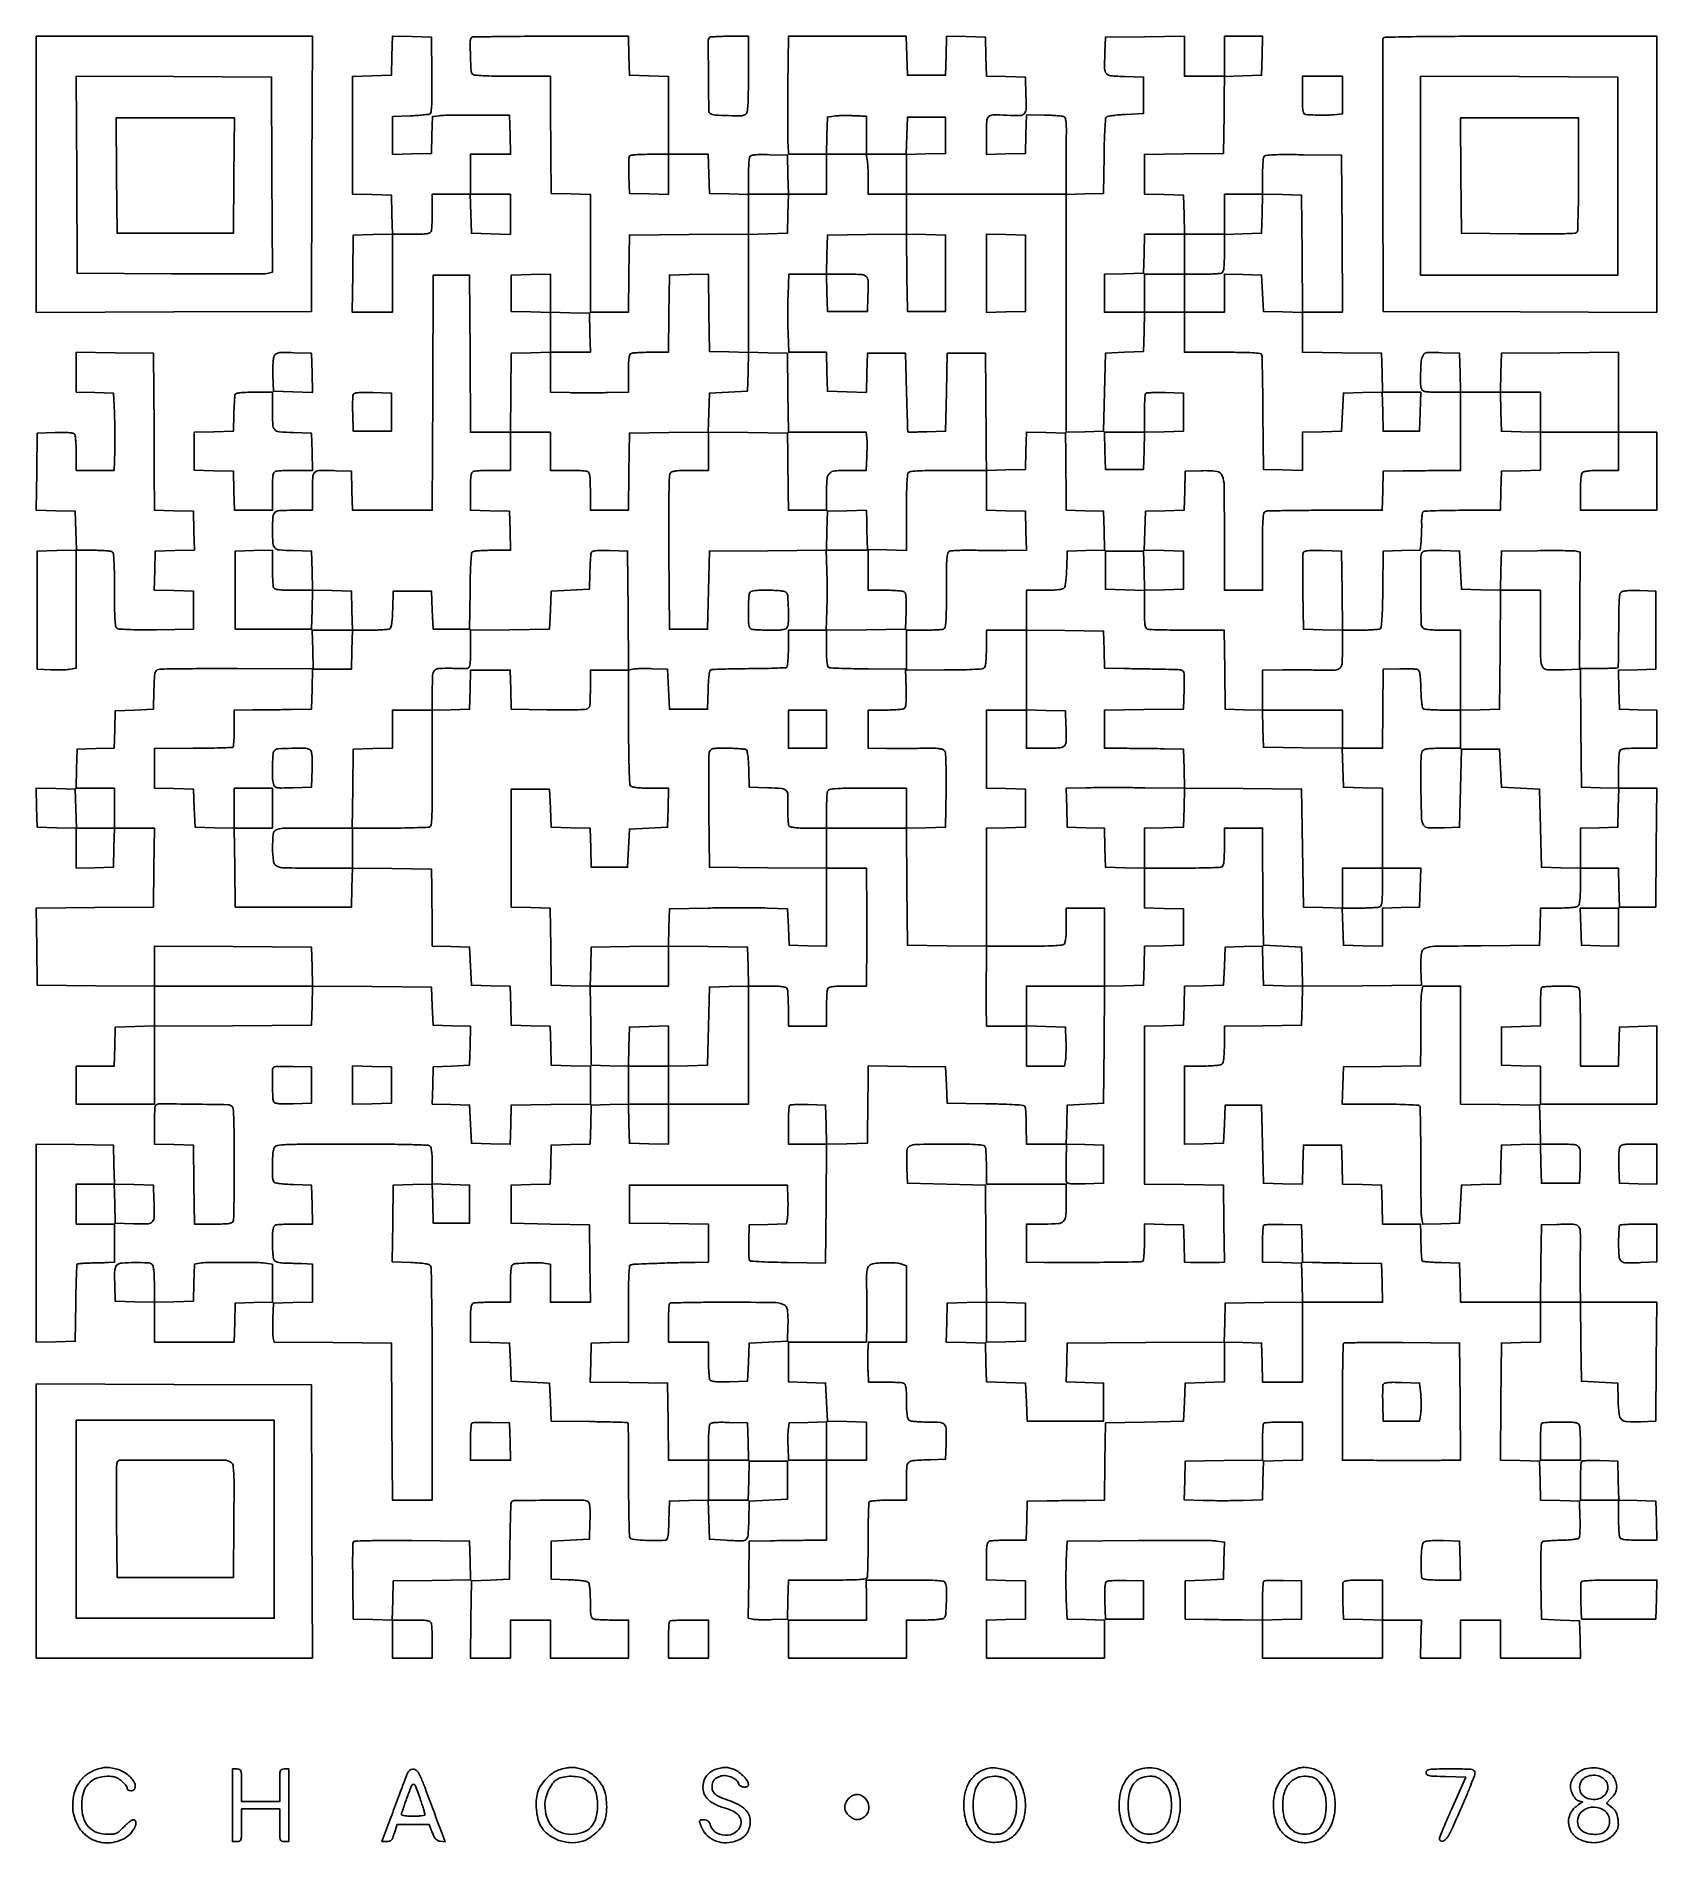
# Model space of a CAD drawing. Extents: x 179 to 1071, y 112 to 1107.
import ezdxf

# ---------------------------------------------------------------- set-up
doc = ezdxf.new("R2010")
doc.units = 0

msp = doc.modelspace()

# ---------------------------------------------------------------- linework, layer by layer
for points in [[(179, 1030.993714), (179, 954.987428), (254.75, 955.243714), (330.5, 955.5), (330.756286, 1031.25), (331.012572, 1107), (255.006286, 1107), (179, 1107)], [(223.235953, 1030.25), (223.5, 998.5), (255.5, 998.5), (287.5, 998.5), (287.764047, 1030.25), (288.028094, 1062), (255.5, 1062), (222.971906, 1062)], [(592.783832, 1009.25), (592.5, 998.5), (581.75, 998.216168), (571, 997.932337), (571, 1008.966168), (571, 1020), (582.033832, 1020), (593.067663, 1020)], [(702, 976.5), (702, 954.932337), (712.75, 955.216168), (723.5, 955.5), (723.5, 976.5), (723.5, 997.5), (712.75, 997.783832), (702, 998.067663)], [(1007, 899.966168), (1007, 888.932337), (996.25, 889.216168), (985.5, 889.5), (985.216168, 900.25), (984.932337, 911), (995.966168, 911), (1007, 911)], [(614, 725.5), (614, 715), (603.5, 715), (593, 715), (593, 725.5), (593, 736), (603.5, 736), (614, 736)], [(1029.215017, 616.75), (1029.5, 606.5), (1039.75, 606.215017), (1050, 605.930034), (1050, 616.465017), (1050, 627), (1039.465017, 627), (1028.930034, 627)], [(330.783832, 594.75), (331.067663, 584), (287.533832, 584), (244, 584), (244, 595.010623), (244, 606.021245), (287.25, 605.760623), (330.5, 605.5)], [(353, 529.5), (353, 518.932337), (363.75, 519.216168), (374.5, 519.5), (374.5, 529.5), (374.5, 539.5), (363.75, 539.783832), (353, 540.067663)], [(723.5, 399), (723.5, 388.5), (712.75, 388.216168), (702, 387.932337), (702, 399), (702, 410.067663), (712.75, 409.783832), (723.5, 409.5)], [(179, 289.506286), (179, 214), (255.006326, 214), (331.012652, 214), (330.756326, 289.25), (330.5, 364.5), (254.75, 364.756286), (179, 365.012572)], [(310, 290.5), (310, 236), (255.5, 236), (201, 236), (201, 290.5), (201, 345), (255.5, 345), (310, 345)]]:
    msp.add_lwpolyline(points, close=True)
for points in [[(418.666667, 1106.333333, 0.198875), (417.892492, 1104.464691, 0.006657), (418.000141, 1096.291387, 0.006951), (418.329065, 1088.151095, 0.184841), (419.2, 1086.2, 0.175156), (420.461896, 1085.608073, 0.00933), (424.954487, 1085.278846, 0.010454), (431.406919, 1085.062069, 0.003169), (441.2, 1085), (462, 1085), (462.027664, 1074.25, 0.000987), (462.052954, 1068.688124, 0.000308), (462.112513, 1060.342188, 0.000308), (462.190515, 1051.019799, 0.00034), (462.277664, 1042), (462.5, 1020.5), (473.25, 1020.216168), (484, 1019.932337), (484, 987.466168), (484, 955), (494.480112, 955), (504.960225, 955), (505.230112, 976.25), (505.5, 997.5), (538.25, 997.763664), (571, 998.027329), (571, 965.479833), (571, 932.932337), (560.25, 933.216168), (549.5, 933.5), (549.230014, 954.783629), (548.960029, 976.067258), (538.230014, 975.783629), (527.5, 975.5), (527.230112, 954.25), (526.960225, 933), (517.5619, 933, 0.005963), (513.846957, 932.955694, 0.007843), (510.459683, 932.821697, 0.005931), (507.637653, 932.632094, 0.071989), (506.581787, 932.393011, 0.204723), (505.768196, 931.603667, 0.063344), (505.302968, 929.923602, 0.030517), (505.059706, 926.985525, 0.005398), (505, 921.455395), (505, 911.124768), (493.75, 910.812384, -0.004056), (488.698016, 910.713112, -0.002552), (482.79375, 910.675138, -0.002561), (476.984411, 910.697181, -0.004692), (472.25, 910.783832), (462, 911.067663), (462, 922.033832), (462, 933), (473.033832, 933), (484.067663, 933), (483.783832, 943.75), (483.5, 954.5), (472.75, 954.783832), (462, 955.067663), (462, 965.567663), (462, 976.067663), (451.25, 975.783832), (440.5, 975.5), (440.5, 965.5), (440.5, 955.5), (451.25, 955.216168), (462, 954.932337), (462, 944), (462, 933.067663), (451.25, 932.783832), (440.5, 932.5), (440.230498, 910.75), (439.960995, 889), (428.99112, 889), (418.021245, 889), (417.760623, 932.25), (417.5, 975.5), (407.5, 975.5), (397.5, 975.5), (397.242706, 910.75), (396.985411, 846), (375.026537, 846), (353.067663, 846), (352.783832, 856.75), (352.5, 867.5), (344, 867.795054, 0.009927), (335.034911, 867.928151, 0.179688), (332.397028, 866.933469, 0.203196), (331.211645, 864.50249, 0.01319), (331, 856.480948), (331, 846), (320.616631, 846, 0.011737), (312.771617, 845.815814, 0.179999), (310.322049, 844.771099, 0.191575), (309.228611, 842.405154, 0.013589), (309.027309, 835, 0.013753), (309.228444, 827.688945, 0.185965), (310.305544, 825.294644, 0.177597), (312.731687, 824.18548, 0.012326), (320.357794, 823.783793), (330.5, 823.5), (330.783832, 812.75), (331.067663, 802), (320.640821, 802, -0.005326), (315.053621, 802.059521, -0.03028), (312.091792, 802.302479, -0.062919), (310.399526, 802.767294, -0.205485), (309.606989, 803.581787, -0.072102), (309.367871, 804.638915, -0.005887), (309.178303, 807.475801, -0.007809), (309.044304, 810.880803, -0.005929), (309, 814.616771), (309, 824.069966), (298.75, 823.784983), (288.5, 823.5), (288.5, 802), (288.5, 780.5), (309.5, 780.5), (330.5, 780.5), (330.784171, 791.283485), (331.068343, 802.06697), (341.784171, 801.783485), (352.5, 801.5), (352.783832, 790.75), (353.067663, 780), (342, 780), (330.932337, 780), (331.216168, 769.25), (331.5, 758.5), (342, 758.5), (352.5, 758.5), (352.783832, 769.25), (353.067663, 780), (362.783832, 780.015313, 0.007334), (366.593987, 780.077213, 0.010202), (370.001664, 780.252233, 0.006997), (372.828483, 780.495121, 0.117134), (373.711195, 780.800347, 0.199883), (374.262532, 781.589, 0.01918), (374.684251, 783.944063, 0.019108), (375.012968, 787.199826, 0.00836), (375.211195, 791.535034), (375.5, 801.5), (386, 801.5), (396.5, 801.5), (397, 791), (397.5, 780.5), (407.5, 780.5), (417.5, 780.5), (417.770909, 801.453905, -0.003025), (417.960859, 811.461676, -0.01097), (418.259718, 817.820243, -0.009456), (418.64341, 822.178296, -0.228384), (419.270909, 823.188593, -0.1169), (420.165298, 823.498138, -0.007072), (423.012955, 823.744518, -0.010262), (426.446469, 823.921978, -0.007388), (430.283832, 823.984687), (440.067663, 824), (439.783832, 834.75), (439.5, 845.5), (428.75, 845.783832), (418, 846.067663), (418, 856.426843, -0.005377), (418.059651, 861.973908, -0.030446), (418.302822, 864.919034, -0.063217), (418.767927, 866.602718, -0.20495), (419.581787, 867.393011, -0.07203), (420.638111, 867.632106, -0.005915), (423.465525, 867.821697, -0.007831), (426.859224, 867.955695, -0.005951), (430.581787, 868), (440, 868), (440, 878.5), (440, 889), (451, 889), (462, 889), (462, 878.5), (462, 868), (471.418213, 868, -0.005951), (475.140776, 867.955695, -0.007831), (478.534475, 867.821697, -0.005915), (481.361889, 867.632106, -0.07203), (482.418213, 867.393011, -0.205218), (483.23239, 866.601595, -0.063068), (483.69735, 864.913621, -0.030363), (483.940414, 861.960143, -0.005351), (484, 856.393011), (484, 846), (494.480112, 846), (504.960225, 846), (505.230112, 867.25), (505.5, 888.5), (527.25, 888.769502), (549, 889.039005), (549, 878.519502), (549, 868), (539.122445, 868, 0.00746), (534.401061, 867.929555, 0.023497), (531.243639, 867.686512, 0.032943), (529.131291, 867.280988, 0.156904), (528.107238, 866.629214, 0.166968), (527.52736, 865.097194, 0.002754), (527.291755, 855.840791, 0.005113), (527.166764, 842.97247, 0.001436), (527.234793, 822.879214), (527.5, 780.5), (538, 780.5), (548.5, 780.5), (549, 802), (549.5, 823.5), (581.687365, 823.76377), (613.87473, 824.027541), (614.187365, 813.01377, -0.004467), (614.284851, 808.000876, -0.002625), (614.316401, 802.004045, -0.002625), (614.284993, 796.008523, -0.004476), (614.187616, 791), (613.875232, 780), (603.437616, 780), (593, 780), (593, 770.059017, -0.009002), (592.930632, 766.20651, -0.013672), (592.718618, 762.864294, -0.00826), (592.423273, 760.120074, -0.227164), (592.042105, 759.526022, -0.12924), (591.250775, 759.28425, -0.001379), (585.496734, 759.072945, -0.004256), (578.832021, 758.90338, -0.002742), (571.105121, 758.814969, 0.002935), (563.373512, 758.723514, 0.004533), (556.693599, 758.544687, 0.00156), (550.942655, 758.320571, 0.128578), (550.100363, 758.062028, 0.220036), (549.681908, 757.42894, 0.00828), (549.291575, 754.540518, 0.013586), (548.971764, 751.01997, 0.008992), (548.787346, 746.964064), (548.5, 736.5), (538, 736.5), (527.5, 736.5), (527, 747.5), (526.5, 758.5), (518, 758.795054, 0.006887), (514.580493, 758.866618, 0.008059), (511.335111, 758.837522, 0.007234), (508.597953, 758.729214, 0.047945), (507.247185, 758.525295), (504.99437, 757.960483), (505.045917, 726.773986, 0.002255), (505.13101, 712.964651, 0.00599), (505.354434, 703.102461, 0.003064), (505.659868, 695.612778, 0.162877), (506.171177, 694.293745, 0.164593), (507.147374, 693.692798, 0.027086), (509.360582, 693.309716, 0.021552), (512.572858, 693.071135, 0.00776), (517.156276, 693), (527.067663, 693), (526.783832, 682.25), (526.5, 671.5), (516, 671), (505.5, 670.5), (505, 660), (504.5, 649.5), (494.5, 649.5), (484.5, 649.5), (484.216508, 660.216508), (483.933016, 670.933016), (473.216508, 671.216508), (462.5, 671.5), (462, 682), (461.5, 692.5), (451, 692.5), (440.5, 692.5), (440.5, 660), (440.5, 627.5), (451.23021, 627.216369), (461.96042, 626.932738), (462.23021, 605.716369), (462.5, 584.5), (473.230591, 584.216365), (483.961183, 583.93273), (484.230591, 562.216365), (484.5, 540.5), (494.75, 540.215017), (505, 539.930034), (505, 529.5), (505, 519.069966), (494.75, 518.784983), (484.5, 518.5), (484.216508, 507.783492), (483.933016, 497.066984), (473.216508, 496.783492), (462.5, 496.5), (462.216508, 485.783492), (461.933016, 475.066984), (451.216508, 474.783492), (440.5, 474.5), (440.5, 464), (440.5, 453.5), (462, 453), (483.5, 452.5), (483.769888, 431.25), (484.039775, 410), (473.019888, 410), (462, 410), (462, 420.420545), (462, 430.841089), (459.25, 431.379101, 0.0484), (455.633088, 431.72913, 0.010779), (449.417675, 431.59357, 0.007158), (443.118457, 431.22983, 0.12098), (441.151778, 430.593804, 0.211909), (440.637987, 429.842125, 0.018563), (440.296867, 427.503185, 0.018839), (440.070019, 424.26905, 0.008088), (440, 419.940983), (440, 410), (430.581787, 410, 0.005951), (426.859224, 409.955695, 0.007831), (423.465525, 409.821697, 0.005915), (420.638111, 409.632106, 0.07203), (419.581787, 409.393011, 0.20495), (418.767927, 408.602718, 0.063217), (418.302822, 406.919034, 0.030446), (418.059651, 403.973908, 0.005377), (418, 398.426843), (418, 388.067663), (428.75, 387.783832), (439.5, 387.5), (440, 377), (440.5, 366.5), (451, 366), (461.5, 365.5), (462, 355), (462.5, 344.5), (483.414282, 344.252384, -0.001613), (491.458792, 344.131188, -0.002619), (498.29212, 343.97038, -0.000395), (504.342878, 343.791482, -0.191037), (504.693248, 343.640085, -0.195791), (504.842618, 343.285515, -0.000187), (504.947117, 334.309265, -0.001812), (505.023944, 324.256515, -0.001106), (505.045373, 312.387701, 0.002429), (505.09849, 300.456831, 0.003811), (505.272153, 290.201511, 0.00108), (505.510101, 281.29643, 0.134831), (505.835026, 280.234465, 0.229937), (507.093376, 279.456348, 0.008001), (512.983208, 278.949801, 0.015289), (519.356243, 278.699747, 0.019668), (525.216168, 278.879639, 0.241101), (526.132555, 279.432929, 0.093391), (526.682064, 280.857316, 0.03447), (527.001839, 283.674162, 0.004432), (527.216168, 289.75), (527.5, 300.5), (538.215829, 300.783485), (548.931657, 301.06697), (549.215829, 290.283485), (549.5, 279.5), (558.5, 278.936371, 0.009162), (567.230563, 278.550047, 0.185971), (569.682022, 279.422308, 0.200401), (570.822314, 281.691527, 0.010882), (571.217265, 289.858071), (571.5, 300.5), (582, 301), (592.5, 301.5), (592.5, 312), (592.5, 322.5), (582, 322.5), (571.5, 322.5), (571.216168, 311.75), (570.932337, 301), (559.966168, 301), (549, 301), (549, 312), (549, 323), (560.034983, 323), (571.069966, 323), (570.784983, 333.25), (570.5, 343.5), (560.582645, 343.788231, 0.006827), (555.804805, 343.861823, 0.023663), (552.717063, 343.721018, 0.033714), (550.705135, 343.395734, 0.19692), (549.847958, 342.788231, 0.113964), (549.524772, 341.869999, 0.008157), (549.266219, 339.16123, 0.011132), (549.080746, 335.886984, 0.008167), (549.015313, 332.25), (549, 323), (538.019888, 323), (527.039775, 323), (526.769888, 344.25), (526.5, 365.5), (505.216371, 365.769986), (483.932742, 366.039971), (484.216371, 376.769986), (484.5, 387.5), (494.75, 387.784983), (505, 388.069966), (505, 409.066368, -0.002738), (505.056871, 419.451087, -0.011814), (505.270302, 425.62088, -0.011209), (505.59846, 429.682388, -0.287183), (506.25, 430.51782, -0.076596), (507.984437, 430.862615, -0.000993), (519.094298, 431.322333, -0.003199), (530.72114, 431.705817, -0.003752), (541.75, 431.916149), (549, 432), (549, 442.480498), (549, 452.960995), (527.25, 453.230498), (505.5, 453.5), (505.5, 464), (505.5, 474.5), (549, 474.5), (592.5, 474.5), (592.748108, 467, -0.007598), (592.803647, 463.89277, -0.007406), (592.765608, 460.758588, -0.007333), (592.651042, 458.007093, -0.027302), (592.459277, 456.284554), (591.922339, 453.069109), (581.711169, 452.784554), (571.5, 452.5), (571.210352, 443.089648, 0.008052), (571.156644, 439.42805, 0.011912), (571.237748, 436.217744, 0.007189), (571.406745, 433.558231, 0.182207), (571.710352, 432.910471, 0.180444), (572.430624, 432.593135, 0.001702), (578.289916, 432.273246, 0.005423), (585.085108, 431.99931, 0.003449), (593, 431.820823), (613.5, 431.5), (613.763623, 464.217376), (614.027245, 496.934753), (625.263623, 497.217376), (636.5, 497.5), (636.628498, 508.5, -0.000011), (636.686514, 513.456964, -0.000007), (636.754941, 519.28553, -0.000007), (636.822713, 525.044777, -0.000012), (636.878498, 529.769888), (637, 540.039775), (658.25, 539.769888), (679.5, 539.5), (680, 529.5), (680.5, 519.5), (701.453905, 519.229091, -0.003025), (711.461676, 519.039141, -0.01097), (717.820243, 518.740282, -0.009456), (722.178296, 518.35659, -0.228384), (723.188593, 517.729091, -0.116808), (723.498111, 516.835301, -0.007107), (723.744518, 513.996983, -0.010291), (723.921976, 510.574396, -0.007413), (723.984687, 506.75), (724, 497), (735.06435, 497), (746.128699, 497), (745.968492, 487.75, 0.001261), (745.914144, 484.077185, 0.001611), (745.883504, 480.692849, 0.001246), (745.874028, 477.855398, 0.013625), (745.904143, 476.715017, 0.223242), (746.410546, 475.772272, 0.124285), (747.641133, 475.264586, 0.038955), (750.197966, 475.095304, 0.004009), (756.25, 475.215017), (766.5, 475.5), (766.5, 486), (766.5, 496.5), (756.216527, 496.785353), (745.933054, 497.070705), (746.216527, 507.785353), (746.5, 518.5), (756.5, 519), (766.5, 519.5), (766.763809, 551.716308), (767.027617, 583.932617), (777.763809, 584.216308), (788.5, 584.5), (788.783492, 595.216508), (789.066984, 605.933016), (799.783492, 606.216508), (810.5, 606.5), (810.5, 616.5), (810.5, 626.5), (799.75, 626.783832), (789, 627.067663), (789, 638.033832), (789, 649), (809.418213, 649, 0.002771), (817.357109, 649.043995, 0.004125), (824.303225, 649.178303, 0.001841), (830.220565, 649.363369, 0.083055), (831.418213, 649.606989, 0.205218), (832.23239, 650.398405, 0.063068), (832.69735, 652.086379, 0.030363), (832.940414, 655.039857, 0.005351), (833, 660.606989), (833, 671), (843.5, 671), (854, 671), (854.072108, 649.75, 0.000577), (854.112764, 640.807622, 0.000513), (854.17529, 631.510937, 0.000515), (854.248715, 623.149459, 0.00159), (854.322108, 617.5), (854.5, 606.5), (865, 606), (875.5, 605.5), (875.784178, 594.715822), (876.068357, 583.931643), (865.284178, 584.215822), (854.5, 584.5), (854.215817, 595.284606), (853.931635, 606.069211), (843.715817, 605.784606), (833.5, 605.5), (833, 595), (832.5, 584.5), (821.783492, 584.216508), (811.066984, 583.933016), (810.783492, 573.216508), (810.5, 562.5), (799.75, 562.216168), (789, 561.932337), (789, 518.485671), (789, 475.039005), (810.75, 474.769502), (832.5, 474.5), (832.769888, 453.25), (833.039775, 432), (830.269888, 431.903142, -0.005206), (826.456323, 431.809526, -0.002963), (821.843644, 431.771675, -0.002908), (817.408883, 431.787361, -0.008021), (814.284983, 431.866707), (811.069966, 432), (810.784983, 442.25), (810.5, 452.5), (799.75, 452.783832), (789, 453.067663), (789, 443.092849, -0.00813), (788.937205, 439.231221, -0.012464), (788.745088, 435.890591, -0.006951), (788.478438, 433.129437, -0.23073), (788.132214, 432.581713, -0.135719), (786.858836, 432.210323, -0.000376), (768.831422, 431.971546, -0.002538), (750.713539, 431.837151, -0.003091), (733.75, 431.902285), (724, 432), (724, 442.5), (724, 453), (733.964816, 453, 0.0177), (741.719525, 453.274608, 0.189883), (744.50496, 454.606725, 0.174589), (745.756305, 457.536065, 0.014506), (746, 465.934259), (746, 475), (724, 475), (702, 475), (702, 484.418213, 0.005951), (701.955695, 488.140776, 0.007831), (701.821697, 491.534475, 0.005915), (701.632106, 494.361889, 0.07203), (701.393011, 495.418213, 0.2572), (700.346433, 496.301348, 0.030988), (697.246972, 496.723786, 0.01627), (691.723312, 496.950205, 0.002108), (679.912063, 497, 0.003655), (663.392809, 496.879248, 0.132003), (659.760507, 495.846127, 0.254922), (658.196116, 493.188266, 0.01687), (658.204946, 484), (658.5, 475.5), (680, 475), (701.5, 474.5), (701.763808, 442.283972), (702.027617, 410.067944), (691.263808, 409.783972), (680.5, 409.5), (680.216515, 398.784171), (679.93303, 388.068343), (690.716515, 387.784171), (701.5, 387.5), (701.783492, 376.783492), (702.066984, 366.066984), (712.783492, 365.783492), (723.5, 365.5), (724, 355), (724.5, 344.5), (745.5, 344.5), (766.5, 344.5), (766.5, 355), (766.5, 365.5), (756.216527, 365.785353), (745.933054, 366.070705), (746.216527, 376.785353), (746.5, 387.5), (789.75, 387.760623), (833, 388.021245), (833, 377.044454), (833, 366.067663), (822.25, 365.783832), (811.5, 365.5), (811, 355), (810.5, 344.5), (789, 344), (767.5, 343.5), (767.230112, 322.25), (766.960225, 301), (756.730112, 300.878498, -0.000016), (752.020408, 300.822715, -0.000009), (746.273845, 300.754941, -0.000009), (740.454193, 300.686515, -0.000015), (735.5, 300.628498), (724.5, 300.5), (724.216168, 289.75), (723.932337, 279), (714.547956, 279, 0.005972), (710.838356, 278.955693, 0.007852), (707.455587, 278.821697, 0.005942), (704.63733, 278.632085, 0.07196), (703.581787, 278.393011, 0.20495), (702.767927, 277.602718, 0.063217), (702.302822, 275.919034, 0.030446), (702.059651, 272.973908, 0.005377), (702, 267.426843), (702, 257.067663), (712.75, 256.783832), (723.5, 256.5), (723.5, 246), (723.5, 235.5), (712.75, 235.216168), (702, 234.932337), (702, 224.466168), (702, 214), (734.5, 214), (767, 214), (767, 224.465017), (767, 234.930034), (756.75, 235.215017), (746.5, 235.5), (746, 246.25, -0.007319), (745.844124, 251.143845, -0.004301), (745.79375, 257, -0.004301), (745.844124, 262.856155, -0.007319), (746, 267.75), (746.5, 278.5), (785.5, 278.793658, -0.00153), (800.753032, 278.861826, -0.00218), (814.302248, 278.821847, -0.001205), (825.751832, 278.710561, -0.032341), (828.78425, 278.477249), (833.0685, 277.867182), (832.78425, 267.683591), (832.5, 257.5), (822, 257), (811.5, 256.5), (811.5, 246), (811.5, 235.5), (822, 235.324274, 0.000788), (826.797094, 235.251555, 0.000454), (832.573437, 235.178349, 0.000454), (838.373532, 235.115378, 0.00076), (843.25, 235.074274), (854, 235), (854, 224.5), (854, 214), (887, 214), (920, 214), (920, 224.5), (920, 235), (930.75, 235.00211), (941.5, 235.00422), (941.185662, 224.50211), (940.871323, 214), (951.935662, 214), (963, 214), (963, 224.5), (963, 235), (974, 235), (985, 235), (985, 224.5), (985, 214), (1007.034983, 214), (1029.069966, 214), (1028.784983, 224.25), (1028.5, 234.5), (1018, 235), (1007.5, 235.5), (1007.22917, 256.428109, -0.003105), (1007.164072, 266.100845, -0.009949), (1007.288998, 272.546838, -0.007035), (1007.53455, 277.145541, -0.242018), (1008.078769, 278.048682, -0.111108), (1008.895289, 278.33043, -0.006391), (1011.55069, 278.591972, -0.009483), (1014.747402, 278.80465, -0.006809), (1018.324705, 278.925784, 0.009381), (1022.24935, 279.078891, 0.020161), (1025.261817, 279.375271, 0.020349), (1027.462746, 279.773676, 0.195781), (1028.22905, 280.305211, 0.125139), (1028.526414, 281.177061, 0.007669), (1028.704509, 283.939656, 0.011025), (1028.794527, 287.273844, 0.007917), (1028.753945, 291), (1028.5, 300.5), (1017.783492, 300.783492), (1007.066984, 301.066984), (1006.783492, 311.783492), (1006.5, 322.5), (995.736192, 322.783972), (984.972383, 323.067944), (985.236192, 355.283972), (985.5, 387.5), (996.25, 387.783832), (1007, 388.067663), (1007, 399.033832), (1007, 410), (1017.980498, 410), (1028.960995, 410), (1029.230498, 388.25), (1029.5, 366.5), (1039.5, 366), (1049.5, 365.5), (1049.78602, 355.765906, 0.018563), (1050.288309, 348.223421, 0.181953), (1051.69017, 345.419268, 0.179528), (1054.602547, 344.215405, 0.01798), (1062.259538, 344.209712), (1070.5, 344.5), (1070.763664, 377.25), (1071.027329, 410), (1050.013664, 410), (1029, 410), (1028.914061, 420.25, -0.00191), (1028.892623, 424.947798, -0.001083), (1028.900725, 430.635728, -0.001082), (1028.933707, 436.367535, -0.001783), (1028.98934, 441.212054, 0.012933), (1028.900453, 449.430724, 0.204244), (1027.735056, 451.908602, 0.182712), (1025.080826, 452.928295, 0.010014), (1016, 452.795054), (1007.5, 452.5), (1007.230112, 431.25), (1006.960225, 410), (985.013944, 410), (963.067663, 410), (962.783832, 420.75), (962.5, 431.5), (952.560598, 431.772735, -0.005103), (948.710893, 431.917699, -0.007801), (945.376729, 432.129521, -0.003444), (942.555841, 432.372536, -0.174895), (942.062331, 432.604335, -0.174373), (941.694292, 433.38585, -0.008212), (941.462677, 436.333159, -0.008696), (941.264525, 440.772269, -0.002012), (941.091064, 448.25), (941, 453), (930.533832, 453), (920.067663, 453), (919.783832, 463.75), (919.5, 474.5), (908.783492, 474.783492), (898.066984, 475.066984), (897.783492, 485.783492), (897.5, 496.5), (887, 496.5), (876.5, 496.5), (876.215829, 485.716515), (875.931657, 474.93303), (865.215829, 475.216515), (854.5, 475.5), (854, 497), (853.5, 518.5), (843.5, 518.5), (833.5, 518.5), (833, 508), (832.5, 497.5), (821.75, 497.216168), (811, 496.932337), (811, 518.466168), (811, 540), (820.8, 540, 0.008695), (825.071747, 540.074295, 0.018472), (828.369558, 540.311224, 0.019349), (830.799696, 540.671932, 0.150969), (831.8, 541.2, 0.150894), (832.327864, 542.199565, 0.019373), (832.688651, 544.626174, 0.018496), (832.925659, 547.918248, 0.008721), (833, 552.180112), (833, 561.960225), (854.25, 562.230112), (875.5, 562.5), (875.783694, 573.236379), (876.067387, 583.972758), (908.783694, 584.236379), (941.5, 584.5), (941.208079, 593.330237, -0.030432), (941.450775, 602.058595, -0.284965), (943.609758, 604.935108, -0.089235), (948.678767, 605.929588, -0.001883), (974.313017, 606.23623), (1006.5, 606.5), (1006.784983, 616.75), (1007.069966, 627), (1016.834983, 627, 0.00874), (1021.089346, 627.074375, 0.018513), (1024.377065, 627.311444, 0.019392), (1026.800997, 627.672291, 0.150838), (1027.8, 628.2, 0.150969), (1028.328068, 629.200304, 0.019349), (1028.688776, 631.630442, 0.018472), (1028.925705, 634.928253, 0.008695), (1029, 639.2), (1029, 649), (1039.466168, 649), (1049.932337, 649), (1050.216168, 638.25), (1050.5, 627.5), (1060.5, 627.5), (1070.5, 627.5), (1070.763664, 660.25), (1071.027329, 693), (1060.513664, 693), (1050, 693), (1050, 702.418213, -0.005951), (1050.044305, 706.140776, -0.007831), (1050.178303, 709.534475, -0.005915), (1050.367894, 712.361889, -0.07203), (1050.606989, 713.418213, -0.201158), (1051.381554, 714.227587, -0.0653), (1053.006334, 714.694689, -0.031643), (1055.836306, 714.939403, -0.005748), (1061.106989, 715), (1071, 715), (1071, 725.465017), (1071, 735.930034), (1060.75, 736.215017), (1050.5, 736.5), (1050.216527, 747.214647), (1049.933054, 757.929295), (1060.216527, 758.214647), (1070.5, 758.5), (1070.5, 780), (1070.5, 801.5), (1061.651112, 801.790375, 0.009852), (1057.820506, 801.840561, 0.019189), (1054.767333, 801.70315, 0.020495), (1052.473314, 801.416445, 0.132621), (1051.422722, 800.935865, 0.187608), (1050.698167, 799.631877, 0.017848), (1050.325315, 795.936979, 0.013465), (1050.102544, 790.069667, 0.002797), (1050.046549, 779.753762, -0.001791), (1050.020215, 772.044269, -0.002902), (1049.936307, 765.489884, -0.000479), (1049.823029, 759.700247, -0.193584), (1049.666583, 759.333249, -0.186807), (1049.31397, 759.177454, -0.001729), (1046.412782, 759.051974, -0.005539), (1043.048379, 758.955429, -0.003517), (1039.128058, 758.91396), (1028.972828, 758.877965), (1029.236414, 726.188982), (1029.5, 693.5), (1039.783473, 693.214647), (1050.066946, 692.929295), (1049.783473, 682.214647), (1049.5, 671.5), (1039.25, 671.215017), (1029, 670.930034), (1029, 659.931185), (1029, 648.932337), (1018.25, 649.216168), (1007.5, 649.5), (1007, 671), (1006.5, 692.5), (996, 693), (985.5, 693.5), (985, 704), (984.5, 714.5), (974, 714.5), (963.5, 714.5), (963, 693), (962.5, 671.5), (954, 671.204946, -0.016853), (945.173389, 671.196161, -0.251592), (942.594036, 672.692454, -0.13111), (941.547872, 676.179779, -0.00367), (941.17763, 692.016755, -0.003222), (941.085778, 701.595489, -0.010905), (941.202512, 707.848813, -0.010942), (941.470752, 712.144875, -0.153305), (942.050075, 713.560336, -0.150082), (943.113609, 714.25733, -0.038242), (945.154805, 714.683322, -0.025138), (948.272521, 714.930236, -0.007192), (953.122445, 715), (963, 715), (963, 725.466168), (963, 735.932337), (973.75, 736.216168), (984.5, 736.5), (984.763664, 769.25), (985.027329, 802), (996.013664, 802), (1007, 802), (1007, 780.519052, 0.003484), (1007.118547, 763.504163, 0.129107), (1008.146345, 759.800938, 0.257598), (1010.813808, 758.205453, 0.017378), (1020, 758.204946), (1028.5, 758.5), (1028.719164, 790.738687), (1028.938329, 822.977374), (1026.719164, 823.490874, 0.051784), (1025.148558, 823.686499, 0.002102), (1019.423755, 823.779453, 0.003658), (1012.631976, 823.811469, 0.002582), (1005, 823.752187), (985.5, 823.5), (985.215829, 812.716515), (984.931657, 801.93303), (974.215829, 802.216515), (963.5, 802.5), (963, 813), (962.5, 823.5), (952.582645, 823.788231, 0.00694), (947.867427, 823.85979, 0.022931), (944.764211, 823.721421, 0.031145), (942.718347, 823.4066, 0.2033), (941.887909, 822.818633, 0.139051), (941.062054, 819.916554, 0.002025), (941.118627, 801.870411, 0.00172), (941.312295, 783.645039, 0.171311), (942.186416, 781.275383, 0.166206), (943.148785, 780.687106, 0.025799), (945.38206, 780.30907, 0.021142), (948.595879, 780.071394, 0.007886), (953.122445, 780), (963, 780), (963, 758), (963, 736), (953.25, 736.015313, -0.006992), (949.439734, 736.074583, -0.009981), (946.061405, 736.241942, -0.006326), (943.25297, 736.473067, -0.131927), (942.469677, 736.765313, -0.201635), (942.051175, 737.442695, -0.009114), (941.668992, 740.209597, -0.014045), (941.360762, 743.58956, -0.009475), (941.190775, 747.458846, 0.008258), (941.009416, 751.829498, 0.01946), (940.693755, 755.076869, 0.020188), (940.27902, 757.406419, 0.196659), (939.721098, 758.213382, 0.12322), (938.843425, 758.516273, 0.008553), (936.214947, 758.700569, 0.011745), (933.036398, 758.794067, 0.008548), (929.5, 758.754537), (920.5, 758.5), (920.230498, 736.75), (919.960995, 715), (908.980498, 715), (898, 715), (898, 725.5), (898, 736), (876, 736), (854, 736), (854, 747), (854, 758), (865.25, 758.096907, -0.001864), (870.192803, 758.121053, -0.001312), (875.752412, 758.112892, -0.001324), (881.07172, 758.077038, -0.002781), (885.205021, 758.015243, 0.01067), (893.958849, 758.022505, 0.179962), (896.601539, 759.07277, 0.19827), (897.785755, 761.556306, 0.013369), (898, 769.567388), (898, 780), (907.75, 780.015313, 0.007413), (911.574396, 780.078024, 0.010291), (914.996983, 780.255482, 0.007107), (917.835301, 780.501889, 0.116808), (918.729091, 780.811407, 0.228384), (919.35659, 781.821704, 0.009456), (919.740282, 786.179757, 0.01097), (920.039141, 792.538324, 0.003025), (920.229091, 802.546095), (920.5, 823.5), (930.625628, 823.78361), (940.751256, 824.06722), (941.240161, 828.78361, 0.01123), (941.418417, 830.98406, 0.005874), (941.546547, 833.730185, 0.005839), (941.612, 836.550816, 0.0089), (941.596629, 839, -0.017495), (941.620199, 841.160095, -0.0238), (941.802105, 843.100189, -0.021964), (942.091826, 844.648346, -0.181115), (942.482096, 845.234687, -0.146939), (943.339639, 845.531674, -0.001778), (949.286365, 845.758058, -0.005129), (956.202501, 845.925714, -0.00331), (964.216168, 845.984687), (984.932337, 846), (985.216168, 856.75), (985.5, 867.5), (996.25, 867.783832), (1007, 868.067663), (1007, 878.533832), (1007, 889), (1028.5, 889), (1050, 889), (1050, 878.5), (1050, 868), (1040.7, 868, 0.009379), (1036.676508, 867.924518, 0.019071), (1033.522984, 867.685484, 0.019949), (1031.181224, 867.322729, 0.149044), (1030.2, 866.8, 0.150969), (1029.671932, 865.799696, 0.019349), (1029.311224, 863.369558, 0.018472), (1029.074295, 860.071747, 0.008695), (1029, 855.8), (1029, 846), (1050, 846), (1071, 846), (1071, 867.5), (1071, 889), (1060.5, 889), (1050, 889), (1050, 911.013853), (1050, 933.027706), (1017.75, 932.763853), (985.5, 932.5), (985.216168, 921.75), (984.932337, 911), (974, 911), (963.067663, 911), (962.783832, 921.75), (962.5, 932.5), (952.739067, 932.786344, 0.003777), (946.318608, 932.926166, 0.056645), (944.094026, 932.705325, 0.164113), (942.888802, 931.98706, 0.086391), (941.989067, 930.471244, 0.072991), (941.307436, 927.388305, 0.01263), (941.028304, 921.404475, 0.011938), (941.043404, 915.414346, 0.085208), (941.606989, 912.581787, 0.205218), (942.398405, 911.76761, 0.063068), (944.086379, 911.30265, 0.030363), (947.039857, 911.059586, 0.005351), (952.606989, 911), (963, 911), (963, 889.5), (963, 868), (952.75, 867.902492, 0.000362), (948.032594, 867.8542, 0.000201), (942.279687, 867.788832, 0.0002), (936.45558, 867.717978, 0.000324), (931.5, 867.652492), (920.5, 867.5), (920.216168, 856.75), (919.932337, 846), (888.547956, 846, 0.001807), (876.404648, 845.956125, 0.002796), (865.918087, 845.821697, 0.000866), (856.831013, 845.638631, 0.086347), (855.581787, 845.393011, 0.258697), (854.696146, 844.337463, 0.030015), (854.275578, 841.164693, 0.015901), (854.049566, 835.514173, 0.002045), (854, 823.393011), (854, 802), (843.5, 802), (833, 802), (833, 833.964816, 0.002283), (832.883501, 859.476799, 0.088108), (831.839771, 865.057318, 0.280757), (828.790733, 867.437006, 0.037098), (820.243181, 867.788833), (811.5, 867.5), (811.216508, 856.783492), (810.933016, 846.066984), (800.216508, 845.783492), (789.5, 845.5), (789.216515, 834.784171), (788.93303, 824.068343), (799.716515, 823.784171), (810.5, 823.5), (810.5, 813), (810.5, 802.5), (799.784171, 802.216515), (789.068343, 801.93303), (788.784171, 812.716515), (788.5, 823.5), (778, 823.5), (767.5, 823.5), (767.5, 813), (767.5, 802.5), (778.25, 802.216168), (789, 801.932337), (789, 791.573157, 0.005377), (789.059651, 786.026092, 0.030446), (789.302822, 783.080966, 0.063217), (789.767927, 781.397282, 0.20495), (790.581787, 780.606989, 0.083046), (791.779299, 780.363374, 0.001844), (797.691046, 780.178303, 0.004129), (804.630866, 780.043995, 0.002773), (812.562285, 780), (832.960995, 780), (833.230498, 758.25), (833.5, 736.5), (843.715399, 736.215399), (853.930798, 735.930798), (854.215399, 725.715399), (854.5, 715.5), (876.216365, 715.230591), (897.93273, 714.961183), (898.216365, 704.230591), (898.5, 693.5), (909.25, 693.216168), (920, 692.932337), (920, 670.966168), (920, 649), (909, 649), (898, 649), (898, 637.966168), (898, 626.932337), (887.25, 627.216168), (876.5, 627.5), (876, 660), (875.5, 692.5), (843.283692, 692.763809), (811.067383, 693.027617), (810.783692, 703.763809), (810.5, 714.5), (800, 714.703106, 0.001261), (795.168766, 714.784374, 0.000701), (789.279688, 714.860325, 0.000699), (783.319391, 714.920497, 0.001132), (778.25, 714.953106), (767, 715), (767, 725.480498), (767, 735.960995), (788.75, 736.230498), (810.5, 736.5), (810.783832, 747.25, 0.003018), (810.926608, 754.261386, 0.04887), (810.730327, 756.611152, 0.186219), (810.073121, 757.684953, 0.144819), (808.783832, 758.178674, 0.012911), (805.960563, 758.32634, 0.001184), (798.939103, 758.495369, 0.00133), (789.696892, 758.671372, 0.000631), (777.784983, 758.851493), (767.069966, 759), (766.784983, 769.25), (766.5, 779.5), (745.25, 779.769888), (724, 780.039775), (724, 791.019888), (724, 802), (733.877555, 802, 0.00775), (738.465038, 802.07111, 0.021862), (741.661716, 802.310401, 0.027915), (743.855494, 802.69658, 0.163434), (744.837437, 803.304124, 0.131421), (745.277004, 804.259099, 0.010763), (745.687053, 806.999888, 0.013854), (746.019842, 810.34104, 0.010217), (746.209882, 814.054124), (746.5, 823.5), (756.783473, 823.785353), (767.066946, 824.070705), (766.783473, 834.785353), (766.5, 845.5), (756.25, 845.784983), (746, 846.069966), (745.902492, 856.284983, 0.00036), (745.854202, 860.988839, 0.000199), (745.788832, 866.730589, 0.000199), (745.717979, 872.546858, 0.000321), (745.652492, 877.5), (745.5, 888.5), (734.785353, 888.783473), (724.070705, 889.066946), (723.785353, 878.783473), (723.5, 868.5), (712.75, 868.216168), (702, 867.932337), (701.93247, 878.216168, 0.000228), (701.894557, 883.614704, 0.000066), (701.831177, 891.941624, 0.000067), (701.757282, 901.322943, 0.000071), (701.68247, 910.5), (701.5, 932.5), (691, 932.5), (680.5, 932.5), (680, 911), (679.5, 889.5), (669.25, 889.215017, -0.002651), (665.305962, 889.126288, -0.004298), (661.952274, 889.097461, -0.000888), (659.015258, 889.102679, -0.243658), (658.800293, 889.215017, -0.145075), (658.714895, 889.470063, -0.000137), (658.497602, 895.731911, -0.001369), (658.275651, 902.736355, -0.000837), (658.050293, 911), (657.5, 932.5), (647, 932.5), (636.5, 932.5), (636.215829, 921.716515), (635.931657, 910.93303), (625.215829, 911.216515), (614.5, 911.5), (614.216168, 922.25), (613.932337, 933), (603.557193, 933), (593.18205, 933), (592.841025, 943.429466, -0.005217), (592.734378, 948.221237, -0.002925), (592.699603, 954.047246, -0.002918), (592.733262, 959.934146, -0.004753), (592.838476, 964.929466), (593.176952, 976), (603.553493, 976), (613.930034, 976), (614.215017, 965.75), (614.5, 955.5), (625.5, 955.5), (636.5, 955.5), (636.796504, 963.496645, 0.011127), (636.923746, 972.088552, 0.190015), (635.888604, 974.657825, 0.193791), (633.386769, 975.803432, 0.011644), (624.947116, 976), (613.932337, 976), (614.216168, 986.75), (614.5, 997.5), (636.25, 997.769502), (658, 998.039005), (658.097508, 987.769502, 0.000363), (658.145801, 983.044543, 0.000202), (658.211168, 977.285416, 0.000201), (658.282022, 971.456938, 0.000326), (658.347508, 966.5), (658.5, 955.5), (669, 955.5), (679.5, 955.5), (679.5, 976.5), (679.5, 997.5), (668.75, 997.783832), (658, 998.067663), (658, 1009.033832), (658, 1020), (702, 1020), (746, 1020), (746, 954.465017), (746, 888.930034), (756.25, 889.215017), (766.5, 889.5), (767, 911), (767.5, 932.5), (778, 933), (788.5, 933.5), (788.783832, 944.25), (789.067663, 955), (800.033832, 955), (811, 955), (811, 944), (811, 933), (832.031385, 933, -0.002736), (842.430916, 932.943083, -0.011784), (848.614105, 932.729598, -0.011168), (852.686748, 932.401388, -0.285106), (853.529139, 931.75, -0.083352), (853.722531, 930.748637, -0.000545), (853.932609, 921.760937, -0.00216), (854.117391, 911.47288, -0.001375), (854.247754, 899.5), (854.5, 868.5), (865.25, 868.216168), (876, 867.932337), (876, 878.432337), (876, 888.932337), (886.75, 889.216168), (897.5, 889.5), (898, 900), (898.5, 910.5), (909.215829, 910.783485), (919.931657, 911.06697), (920.215829, 900.283485), (920.5, 889.5), (930.5, 889.5), (940.5, 889.5), (940.783832, 900.25), (941.067663, 911), (930.567663, 911), (920.067663, 911), (919.783832, 921.75), (919.5, 932.5), (897.75, 932.769502), (876, 933.039005), (876, 944.019502), (876, 955), (887.010623, 955), (898.021245, 955), (897.760623, 998.25), (897.5, 1041.5), (876.571891, 1041.77083, 0.002701), (866.071549, 1041.849994, 0.012029), (859.908791, 1041.714887, 0.012869), (855.904588, 1041.427241, 0.230932), (854.837204, 1040.77083, 0.115844), (854.517741, 1039.852781, 0.007444), (854.26306, 1037.009244, 0.010563), (854.079922, 1033.577369, 0.007655), (854.015313, 1029.75), (854, 1020), (843.5, 1020), (833, 1020), (833, 1009), (833, 998), (822.033832, 998), (811.067663, 998), (810.783832, 1008.75), (810.5, 1019.5), (799.75, 1019.783832), (789, 1020.067663), (789, 1031.014329), (789, 1041.960995), (810.75, 1042.230498), (832.5, 1042.5), (832.703106, 1053, 0.001197), (832.784366, 1057.794699, 0.000692), (832.860325, 1063.563161, 0.000691), (832.920537, 1069.352057, 0.00116), (832.953106, 1074.215017), (833, 1084.930034), (843.25, 1085.215017), (853.5, 1085.5), (853.783832, 1096.25), (854.067663, 1107), (843.533832, 1107), (833, 1107), (833, 1096), (833, 1085), (822, 1085), (811, 1085), (811, 1096.019502), (811, 1107.039005), (789.25, 1106.769502), (767.5, 1106.5), (767.204946, 1098, 0.010012), (767.074823, 1089.13313, 0.174565), (768.051258, 1086.466432, 0.200378), (770.45705, 1085.218122, 0.013827), (778.2603, 1084.784869), (788.5, 1084.5), (788.5, 1074.5), (788.5, 1064.5), (778.795366, 1064, 0.009325), (775.003103, 1063.73363, 0.013189), (771.640681, 1063.344727, 0.009292), (768.882277, 1062.899266, 0.153428), (768.066776, 1062.471411, 0.178814), (767.616901, 1061.488542, 0.003797), (767.250176, 1056.085594, 0.007737), (766.949941, 1049.373958, 0.003993), (766.771411, 1040.971411), (766.5, 1020.5), (756.25, 1020.215017), (746, 1019.930034), (745.887922, 1030.215017, -0.002423), (745.859447, 1034.921076, -0.001386), (745.868351, 1040.602785, -0.001384), (745.908963, 1046.317719, -0.002299), (745.978684, 1051.134888, 0.006123), (746.014412, 1056.369699, 0.023368), (745.844289, 1059.629012, 0.03504), (745.489594, 1061.708677, 0.196), (744.840763, 1062.605945, 0.109332), (743.885047, 1062.943833, 0.007647), (741.039423, 1063.248721, 0.010549), (737.602582, 1063.490879, 0.007737), (733.782806, 1063.619926), (724.065612, 1063.797739), (723.782806, 1053.14887), (723.5, 1042.5), (712.75, 1042.216168), (702, 1041.932337), (702, 1052.35776, -0.012062), (702.190753, 1060.264125, -0.186894), (703.273063, 1062.702314, -0.197834), (705.688808, 1063.703452, -0.013747), (713.198483, 1063.513862, 0.013665), (720.509224, 1063.328082, 0.201764), (722.824598, 1064.30729, 0.190402), (723.814762, 1066.674221, 0.011979), (723.783598, 1074.375418), (723.5, 1084.5), (712.783492, 1084.783492), (702.066984, 1085.066984), (701.783492, 1095.783492), (701.5, 1106.5), (690.784171, 1106.783485), (680.068343, 1107.06697), (679.784171, 1096.283485), (679.5, 1085.5), (669, 1085.5), (658.5, 1085.5), (658.216168, 1096.25), (657.932337, 1107), (625.497067, 1107), (593.061797, 1107), (592.780899, 1079.75, 0.001203), (592.695412, 1068.930699, 0.001538), (592.671303, 1058.9625, 0.001189), (592.696663, 1050.605354, 0.013025), (592.80226, 1047.25), (593.104519, 1042), (603.55226, 1042), (614, 1042), (614, 1031), (614, 1020), (603.533832, 1020), (593.067663, 1020), (592.783832, 1030.75), (592.5, 1041.5), (582.582645, 1041.788231, 0.006827), (577.804805, 1041.861823, 0.023663), (574.717063, 1041.721018, 0.033714), (572.705135, 1041.395734, 0.19692), (571.847958, 1040.788231, 0.11554), (571.524324, 1039.859509, 0.007548), (571.266219, 1037.004417, 0.010646), (571.080711, 1033.557744, 0.007729), (571.015313, 1029.716168), (571, 1019.932337), (560.25, 1020.216168), (549.5, 1020.5), (549.216168, 1031.25), (548.932337, 1042), (537.966168, 1042), (527, 1042), (527, 1063.466168), (527, 1084.932337), (516.25, 1085.216168), (505.5, 1085.5), (505.216168, 1096.25), (504.932337, 1107), (462.132835, 1107, 0.001458), (445.675782, 1106.952, 0.002376), (431.709854, 1106.804167, 0.000322), (419.309773, 1106.606001, 0.194596)], [(374.784171, 1096.283485), (374.5, 1085.5), (363.75, 1085.216168), (353, 1084.932337), (353, 1052.5), (353, 1020.067663), (363.75, 1019.783832), (374.5, 1019.5), (374.783485, 1008.784171), (375.06697, 998.068343), (364.283485, 997.784171), (353.5, 997.5), (353.230112, 976.25), (352.960225, 955), (363.980112, 955), (375, 955), (375, 976.5), (375, 998), (385.393011, 998, 0.005351), (390.960143, 998.059586, 0.030363), (393.913621, 998.30265, 0.063068), (395.601595, 998.76761, 0.205218), (396.393011, 999.581787, 0.07203), (396.632106, 1000.638111, 0.005915), (396.821697, 1003.465525, 0.007831), (396.955695, 1006.859224, 0.005951), (397, 1010.581787), (397, 1020), (407.466168, 1020), (417.932337, 1020), (418.216168, 1009.25), (418.5, 998.5), (429.25, 998.216168), (440, 997.932337), (440, 1008.966168), (440, 1020), (429, 1020), (418, 1020), (418, 1031), (418, 1042), (429.033832, 1042), (440.067663, 1042), (439.783832, 1052.75), (439.5, 1063.5), (422, 1063.620089, 0.002717), (415.026874, 1063.630051, 0.003387), (408.548942, 1063.560225, 0.002752), (403.114511, 1063.434904, 0.025805), (400.783631, 1063.247659), (397.067263, 1062.755139), (396.783631, 1052.62757), (396.5, 1042.5), (385.75, 1042.216168), (375, 1041.932337), (375, 1052.349861), (375, 1062.767385), (384.75, 1063.163691, 0.006847), (388.574965, 1063.371663, 0.009463), (391.999431, 1063.670135, 0.006508), (394.841297, 1064.00958, 0.106767), (395.737425, 1064.331243, 0.234408), (396.36921, 1065.354942, 0.011474), (396.65368, 1069.441986, 0.011675), (396.796687, 1075.606741, 0.002828), (396.737425, 1085.801245), (396.5, 1106.5), (385.784171, 1106.783485), (375.068343, 1107.06697)], [(549.666667, 1106.333333, 0.199763), (548.893096, 1104.45709, 0.001173), (549.000957, 1085.262068, 0.000993), (549.193383, 1065.926555, 0.25675), (549.999906, 1064.500058, 0.122566), (552.696725, 1063.637207, 0.010446), (560.012729, 1063.308847, 0.008684), (567.435122, 1063.259906, 0.172159), (569.538324, 1064.031806, 0.183755), (570.323341, 1065.42015, 0.021275), (570.717971, 1069.039132, 0.014021), (570.944378, 1074.989419, 0.002498), (571, 1086.122445), (571, 1107), (560.666667, 1107, 0.006022), (556.658388, 1106.951724, 0.009111), (553.172917, 1106.804167, 0.004516), (550.245497, 1106.600197, 0.178563)], [(920.460009, 1105.75, 0.090591), (920.266358, 1104.709509, 0.000109), (920.198937, 1082.982812, 0.000984), (920.176611, 1058.652573, 0.000605), (920.241394, 1030), (920.5, 955.5), (995.75, 955.243674), (1071, 954.987348), (1071, 1030.993674), (1071, 1107), (995.968615, 1107, 0.000668), (957.448289, 1106.948566, 0.003471), (936.19131, 1106.744245, 0.001205), (921.475143, 1106.465155, 0.305157)], [(308.758677, 1030.77123), (309.017354, 977.04246), (306.758677, 976.494347, -0.057902), (304.987826, 976.276519, -0.000418), (290.035361, 976.188577, -0.001589), (272.903102, 976.156579, -0.001017), (253, 976.223117), (201.5, 976.5), (201.241383, 1030.758691), (200.982767, 1085.017383), (254.741383, 1084.758691), (308.5, 1084.5)], [(876, 1074.5, 0.004221), (876.051218, 1068.433225, 0.03668), (876.294174, 1065.747341, 0.108169), (876.821153, 1064.424261, 0.233127), (877.75, 1063.894672, 0.003839), (883.047828, 1063.616612, 0.009606), (886.919336, 1063.51768, 0.012434), (890.125798, 1063.577104, 0.01335), (893.25, 1063.796454), (898, 1064.257661), (898, 1074.628831), (898, 1085), (887, 1085), (876, 1085)], [(1049.5, 1030), (1049.5, 975.5), (995.211905, 975.5), (940.92381, 975.5), (940.942857, 1025.75, -0.000032), (940.951538, 1045.331386, -0.000047), (940.961905, 1062.563467, -0.000022), (940.972765, 1077.239555, -0.00086), (940.980952, 1080.508612), (941, 1085.017225), (995.25, 1084.758612), (1049.5, 1084.5)], [(633.25, 1063.0935), (636, 1063), (636, 1052.5), (636, 1042), (646.965017, 1042), (657.930034, 1042), (658.215017, 1052.25), (658.5, 1062.5), (669, 1062.5), (679.5, 1062.5), (679.5, 1052.5), (679.5, 1042.5), (668.75, 1042.216168), (658, 1041.932337), (658, 1030.966168), (658, 1020), (647.5, 1020), (637, 1020), (637, 1027.875, 0.007075), (636.954092, 1031.11914, 0.007114), (636.816406, 1034.354687, 0.006976), (636.616948, 1037.170794, 0.028191), (636.375, 1038.875), (635.75, 1042), (624.840017, 1042), (613.930034, 1042), (614.215017, 1052.25), (614.5, 1062.5), (618, 1063.003147, -0.016816), (619.660837, 1063.185149, -0.008152), (621.79375, 1063.311599, -0.008075), (624.021554, 1063.371232, -0.011519), (626, 1063.346647, 0.000077), (627.924368, 1063.278674, 0.000063), (629.985937, 1063.206431, 0.000063), (631.884965, 1063.140364, 0.000166)], [(963.235953, 1030.25), (963.5, 998.5), (994.93202, 998.235498, 0.001697), (1010.901959, 998.155315, 0.00816), (1019.995146, 998.288929, 0.006635), (1026.009704, 998.555446, 0.241447), (1027.166708, 999.235498, 0.134731), (1027.492293, 1000.296498, 0.001088), (1027.738089, 1009.161365, 0.003824), (1027.920853, 1019.372002, 0.002438), (1027.984687, 1031.25), (1028, 1062), (995.485953, 1062), (962.971906, 1062)], [(527, 1030.966168), (527, 1019.932337), (516.25, 1020.216168), (505.5, 1020.5), (505.210159, 1029.924983, -0.005394), (505.136178, 1033.631743, -0.007376), (505.154817, 1036.970602, -0.005045), (505.239658, 1039.758353, -0.081654), (505.428774, 1040.674983, -0.241018), (506.150647, 1041.322788, -0.034741), (508.157558, 1041.706476, -0.023677), (511.342601, 1041.936534, -0.00619), (516.468615, 1042), (527, 1042)], [(875.763898, 987.216027), (876.027796, 954.932055), (865.263898, 955.216027), (854.5, 955.5), (854, 965.5), (853.5, 975.5), (843.25, 975.784983), (833, 976.069966), (833, 965.534983), (833, 955), (822, 955), (811, 955), (811, 965.5), (811, 976), (800, 976), (789, 976), (789, 965.5), (789, 955), (778, 955), (767, 955), (767, 965.466168), (767, 975.932337), (777.75, 976.216168), (788.5, 976.5), (788.783832, 987.25), (789.067663, 998), (800.033832, 998), (811, 998), (811, 987), (811, 976), (820.418213, 976, 0.005951), (824.140776, 976.044305, 0.007831), (827.534475, 976.178303, 0.005915), (830.361889, 976.367894, 0.07203), (831.418213, 976.606989, 0.204941), (832.232062, 977.397244, 0.063222), (832.697172, 979.080782, 0.030449), (832.940347, 982.025624, 0.005378), (833, 987.572006), (833, 997.930034), (843.25, 998.215017), (853.5, 998.5), (853.784171, 1009.283485), (854.068343, 1020.06697), (864.784171, 1019.783485), (875.5, 1019.5)], [(201, 922.054871), (201, 911.069966), (211.25, 910.784983), (221.5, 910.5), (222, 900, -0.006143), (222.169397, 895.202798, -0.003546), (222.261362, 889.426563, -0.003542), (222.271479, 883.62653, -0.005928), (222.187616, 878.75), (221.875232, 868), (211.437616, 868), (201, 868), (200.984687, 877.25, 0.008167), (200.919254, 880.886984, 0.011132), (200.733781, 884.16123, 0.008157), (200.475228, 886.869999, 0.113964), (200.152042, 887.788231, 0.19692), (199.294865, 888.395734, 0.033714), (197.282937, 888.721018, 0.023663), (194.195195, 888.861823, 0.006827), (189.417355, 888.788231), (179.5, 888.5), (179.230211, 867.284032), (178.960423, 846.068065), (189.730211, 845.784032), (200.5, 845.5), (200.783485, 834.784171), (201.06697, 824.068343), (190.283485, 823.784171), (179.5, 823.5), (179.5, 791), (179.5, 758.5), (187, 758.19351, 0.008699), (190.110719, 758.120566, 0.008426), (193.255364, 758.154544, 0.008369), (196.020169, 758.277363, 0.030503), (197.76294, 758.49125), (201.02588, 759.095481), (200.948572, 780.797741, -0.000414), (200.923699, 789.894983, -0.000377), (200.912881, 799.282774, -0.000377), (200.915859, 807.676952, -0.00122), (200.935632, 813.25), (201, 824), (210.25, 823.984687, -0.008086), (213.886035, 823.919859, -0.011043), (217.157327, 823.736193, -0.008045), (219.864228, 823.480281, -0.11428), (220.774944, 823.160254, -0.227039), (221.432672, 822.108342, -0.012865), (221.773279, 818.183001, -0.012304), (221.989727, 812.209479, -0.002945), (222.046554, 802.280077, 0.00294), (222.10391, 792.241097, 0.012558), (222.323783, 786.253956, 0.014543), (222.678469, 782.363035, 0.191823), (223.356449, 781.119137, 0.157884), (224.616509, 780.616524, 0.006763), (229.450169, 780.360915, 0.009183), (235.991538, 780.223915, 0.003526), (245.084839, 780.264627), (265.5, 780.5), (265.5, 791), (265.5, 801.5), (254.716515, 801.784171), (243.93303, 802.068343), (244.216515, 812.784171), (244.5, 823.5), (255.283485, 823.784171), (266.06697, 824.068343), (265.783485, 834.784171), (265.5, 845.5), (254.75, 845.783832), (244, 846.067663), (243.972336, 867.783832, 0.000709), (243.94577, 877.654778, 0.000419), (243.887487, 889.436501, 0.000419), (243.80959, 901.197685, 0.00072), (243.722336, 911), (243.5, 932.5), (222.25, 932.769888), (201, 933.039775)], [(310.01538, 931.028739, 0.089721), (309.593321, 929.72211, 0.014763), (309.31694, 927.072896, 0.015383), (309.175108, 923.826587, 0.011481), (309.211167, 920.243181), (309.5, 911.5), (320.284178, 911.215822), (331.068357, 910.931643), (330.784178, 921.715822), (330.5, 932.5), (320.804214, 932.785558, 0.004805), (314.993862, 932.900817, 0.042938), (312.44983, 932.708127, 0.109092), (311.012545, 932.136149, 0.121424)], [(592.769502, 910.75), (593.039005, 889), (614.456144, 889), (635.873283, 889), (636.186642, 885.75, -0.019086), (636.286583, 884.027433, -0.005319), (636.311306, 881.325, -0.00536), (636.273932, 878.264061, -0.005605), (636.170996, 875.25), (635.841992, 868), (626.492424, 868, 0.018439), (618.61741, 867.709485, 0.180627), (615.646676, 866.34291, 0.179326), (614.287543, 863.358677, 0.018124), (614, 855.428571), (614, 846), (603.5, 846), (593, 846), (592.905136, 855.75, 0.000336), (592.857736, 860.307012, 0.000173), (592.792567, 866.014062, 0.000172), (592.721457, 871.886915, 0.00026), (592.655136, 877), (592.5, 888.5), (570.716367, 888.769596), (548.932734, 889.039192), (549.216367, 899.769596), (549.5, 910.5), (560, 911), (570.5, 911.5), (570.784171, 922.283485), (571.068343, 933.06697), (581.784171, 932.783485), (592.5, 932.5)], [(288.485282, 909.75, 0.066498), (288.295521, 908.877413, 0.003647), (288.08776, 906.076563, 0.005607), (287.901725, 902.730129, 0.004064), (287.766667, 899), (287.5, 889.5), (276.75, 889.216168), (266, 888.932337), (266, 878.5), (266, 868.067663), (276.75, 867.783832), (287.5, 867.5), (287.783832, 856.75), (288.067663, 846), (298.533832, 846), (309, 846), (309, 856.393011, -0.005351), (309.059586, 861.960143, -0.030363), (309.30265, 864.913621, -0.063068), (309.76761, 866.601595, -0.205218), (310.581787, 867.393011, -0.072102), (311.638915, 867.632129, -0.005887), (314.475801, 867.821697, -0.007809), (317.880803, 867.955696, -0.005929), (321.616771, 868), (331.069966, 868), (330.784983, 878.25), (330.5, 888.5), (320.357794, 888.783793, -0.014077), (312.641261, 889.217345, -0.199184), (310.234082, 890.462909, -0.166903), (309.196349, 893.143851, -0.00925), (309.013655, 902.25), (309, 911), (298.968615, 911, 0.006949), (294.274447, 910.934753, 0.022724), (291.178172, 910.707584, 0.02935), (289.148935, 910.343858, 0.252101)], [(353.442274, 909.710164, 0.081166), (353.248144, 908.773814, 0.005233), (353.158783, 905.980936, 0.007531), (353.137174, 902.634259, 0.005535), (353.210159, 898.924983), (353.5, 889.5), (364, 889.5), (374.5, 889.5), (374.5, 900), (374.5, 910.5), (364.232115, 910.785181, 0.005823), (359.049899, 910.868732, 0.025951), (356.012272, 910.724596, 0.043922), (354.172333, 910.376284, 0.236652)], [(789.699448, 910.366114, 0.177451), (789.419778, 909.762931, 0.004898), (789.205463, 906.836713, 0.009512), (789.050668, 903.343898, 0.006317), (789, 899.333333), (789, 889), (777.965017, 889), (766.930034, 889), (767.215017, 878.75), (767.5, 868.5), (778, 868.5), (788.5, 868.5), (788.784613, 878.716519), (789.069227, 888.933039), (799.784613, 889.216519), (810.5, 889.5), (810.5, 900), (810.5, 910.5), (800.449448, 910.782781, 0.006672), (796.547259, 910.840477, 0.010046), (793.145783, 910.777033, 0.005301), (790.300668, 910.636532, 0.183378)], [(702, 857.033832), (702, 846.067663), (712.75, 845.783832), (723.5, 845.5), (723.783832, 834.75), (724.067663, 824), (713.283832, 823.937986, -0.001272), (708.461898, 823.922527, -0.000818), (702.868283, 823.927974, -0.000822), (697.39359, 823.951253, -0.001543), (692.969899, 823.990985, 0.006585), (689.194514, 823.986822, 0.008533), (685.734044, 823.87834, 0.006692), (682.851551, 823.700008, 0.072938), (681.719899, 823.446009, 0.243652), (680.746765, 822.350695, 0.04212), (680.278624, 819.525604, 0.018079), (680.047292, 814.256042, 0.001929), (680, 802, -0.002119), (679.950165, 790.241252, -0.016334), (679.723675, 784.739087, -0.031157), (679.300918, 781.652022, -0.25694), (678.418213, 780.606989, -0.07203), (677.361889, 780.367894, -0.005915), (674.534475, 780.178303, -0.007831), (671.140776, 780.044305, -0.005951), (667.418213, 780), (658, 780), (658, 769.032731), (658, 758.065462), (678.717826, 758.091066, 0.003713), (687.603061, 758.168035, 0.008351), (694.339126, 758.388993, 0.005226), (699.519256, 758.699886, 0.156849), (700.717826, 759.18078, 0.165554), (701.310668, 760.147858, 0.026296), (701.690616, 762.371544, 0.021313), (701.928673, 765.581303, 0.007853), (702, 770.122445), (702, 780), (713, 780), (724, 780), (724, 758.033832), (724, 736.067663), (734.75, 735.783832), (745.5, 735.5), (745.796504, 727.503355, -0.010844), (745.928103, 718.943979, -0.184361), (744.9246, 716.363937, -0.198492), (742.486025, 715.205954, -0.012862), (734.480948, 715), (724, 715), (724, 725.5), (724, 736), (713, 736), (702, 736), (702, 714.533832), (702, 693.067663), (712.75, 692.783832), (723.5, 692.5), (723.5, 682), (723.5, 671.5), (712.75, 671.216168), (702, 670.932337), (702, 638.466168), (702, 606), (722.8, 606, 0.003169), (732.593081, 606.062069, 0.010454), (739.045513, 606.278846, 0.00933), (743.538104, 606.608073, 0.175156), (744.8, 607.2, 0.149044), (745.322729, 608.181224, 0.019949), (745.685484, 610.522984, 0.019071), (745.924518, 613.676508, 0.009379), (746, 617.7), (746, 627), (756.5, 627), (767, 627), (767, 605.5), (767, 584), (745.5, 584), (724, 584), (724, 573.033832), (724, 562.067663), (734.75, 561.783832), (745.5, 561.5), (745.80649, 554, -0.008667), (745.879612, 550.890231, -0.00841), (745.846169, 547.748438, -0.008349), (745.724159, 544.987404, -0.030569), (745.511177, 543.25), (744.909374, 540), (734.454687, 540), (724, 540), (724, 551), (724, 562), (713, 562), (702, 562), (701.943212, 572.75, -0.001224), (701.92925, 577.676665, -0.000695), (701.935237, 583.641103, -0.000693), (701.957952, 589.651157, -0.001143), (701.995808, 594.730351), (702.105192, 605.960702), (680.302596, 606.230351), (658.5, 606.5), (658.236147, 638.75), (657.972294, 671), (635.986147, 671), (614, 671), (614, 660), (614, 649), (625, 649), (636, 649), (636.078125, 639.5, -0.000839), (636.108159, 634.910798, -0.000367), (636.133301, 628.825, -0.000363), (636.150553, 622.363549, -0.000486), (636.15625, 616.5, -0.000486), (636.150553, 610.636451, -0.000363), (636.133301, 604.175, -0.000367), (636.108159, 598.089202, -0.000839), (636.078125, 593.5), (636, 584), (625.606989, 584, 0.005351), (620.039857, 583.940414, 0.030363), (617.086379, 583.69735, 0.063068), (615.398405, 583.23239, 0.205218), (614.606989, 582.418213, 0.07203), (614.367894, 581.361889, 0.005915), (614.178303, 578.534475, 0.007831), (614.044305, 575.140776, 0.005951), (614, 571.418213), (614, 562), (603.5, 562), (593, 562), (593, 571.418213, 0.005951), (592.955695, 575.140776, 0.007831), (592.821697, 578.534475, 0.005915), (592.632106, 581.361889, 0.07203), (592.393011, 582.418213, 0.205218), (591.601595, 583.23239, 0.063068), (589.913621, 583.69735, 0.030363), (586.960143, 583.940414, 0.005351), (581.393011, 584), (571, 584), (571, 551.5), (571, 519), (549, 519), (527, 519), (527, 507.966168), (527, 496.932337), (516.25, 497.216168), (505.5, 497.5), (505.216168, 508.25), (504.932337, 519), (515.966168, 519), (527, 519), (527, 529.5), (527, 540), (515.966168, 540), (504.932337, 540), (505.216168, 550.75), (505.5, 561.5), (516.25, 561.783832), (527, 562.067663), (527, 551), (527, 539.932337), (537.75, 540.216168), (548.5, 540.5), (549, 562), (549.5, 583.5), (560.283485, 583.784171), (571.06697, 584.068343), (570.783485, 594.784171), (570.5, 605.5), (548.75, 605.769502), (527, 606.039005), (527, 595.019502), (527, 584), (505.466168, 584), (483.932337, 584), (484.216168, 594.75), (484.5, 605.5), (505.715235, 605.769787), (526.930471, 606.039573), (527.215235, 616.269787), (527.5, 626.5), (549, 627, -0.003066), (558.038116, 627.154738, -0.002747), (567.415625, 627.20625, -0.002754), (575.836104, 627.159873, -0.008602), (581.5, 627), (592.5, 626.5), (593, 616.5), (593.5, 606.5), (603.75, 606.215017), (614, 605.930034), (614, 627.451164), (614, 648.972294), (581.75, 649.236147), (549.5, 649.5), (549.220119, 680, -0.001741), (549.152635, 691.850965, -0.002607), (549.183702, 702.201563, -0.001078), (549.275607, 711.062835, -0.056753), (549.489171, 712.75, -0.124737), (550.154967, 714.005827, -0.153815), (551.293163, 714.67253, -0.052129), (553.523848, 714.942586, -0.004493), (559.269052, 714.984687, -0.007714), (562.893238, 714.922758, -0.010632), (566.144198, 714.747767, -0.007525), (568.837284, 714.504495, -0.115758), (569.711195, 714.199653, -0.199883), (570.262532, 713.411, -0.01918), (570.684251, 711.055937, -0.019108), (571.012968, 707.800174, -0.00836), (571.211195, 703.464966), (571.5, 693.5), (581.693518, 693.21564, -0.011456), (589.453262, 692.821105, -0.187437), (591.760987, 691.722569, -0.184951), (592.737422, 689.348273, -0.011102), (592.754705, 681.482735, 0.009076), (592.748843, 678.322117, 0.012159), (592.865212, 675.458426, 0.009384), (593.063741, 673.092002, 0.113258), (593.356162, 672.232735, 0.203718), (594.162688, 671.662668, 0.024675), (596.353075, 671.300161, 0.02105), (599.532421, 671.069002, 0.007621), (604.059017, 671), (614, 671), (614, 680.418213, -0.005951), (614.044305, 684.140776, -0.007831), (614.178303, 687.534475, -0.005915), (614.367894, 690.361889, -0.07203), (614.606989, 691.418213, -0.258697), (615.662537, 692.303854, -0.030015), (618.835307, 692.724422, -0.015901), (624.485827, 692.950434, -0.002045), (636.606989, 693), (658, 693), (658, 681.966168), (658, 670.932337), (668.75, 671.216168), (679.5, 671.5), (679.771094, 691.87212, 0.003174), (679.838775, 701.598459, 0.010838), (679.705467, 707.926186, 0.010914), (679.424915, 712.265365, 0.152755), (678.837827, 713.695406, 0.150231), (677.757638, 714.402866, 0.04195), (675.753546, 714.804439, 0.025864), (672.629275, 714.99899, 0.006635), (667.566733, 714.98484, -0.001973), (662.971447, 714.929144, -0.001142), (657.446165, 714.896596, -0.001141), (651.903471, 714.88925, -0.001918), (647.25, 714.911553), (637, 715), (637, 725.5), (637, 736), (646.25, 736.015313, 0.008159), (649.886885, 736.080683, 0.011123), (653.160822, 736.265966, 0.008145), (655.869394, 736.524243, 0.113997), (656.78684, 736.847098, 0.199716), (657.39767, 737.718899, 0.032047), (657.720814, 739.81657, 0.022682), (657.861053, 743.044422, 0.006397), (657.78684, 748.081786), (657.5, 758.5), (637.142243, 758.684361, -0.00239), (629.239827, 758.793703, -0.003603), (622.355606, 758.971504, -0.001451), (616.461121, 759.183387, -0.082077), (615.392243, 759.402977, -0.228619), (614.704687, 760.13384, -0.043554), (614.298105, 761.966568, -0.026483), (614.063236, 764.95998, -0.006337), (614, 769.949113), (614, 779.960995), (635.75, 780.230498), (657.5, 780.5), (657.788231, 790.417355, 0.006827), (657.861823, 795.195195, 0.023663), (657.721018, 798.282937, 0.033714), (657.395734, 800.294865, 0.19692), (656.788231, 801.152042, 0.113964), (655.869999, 801.475228, 0.008157), (653.16123, 801.733781, 0.011132), (649.886984, 801.919254, 0.008167), (646.25, 801.984687), (637, 802), (637, 813), (637, 824), (625.466168, 824), (613.932337, 824), (614.216168, 834.75), (614.5, 845.5), (625.25, 845.783832), (636, 846.067663), (636.116274, 839.783832, 0.000672), (636.170557, 837.048918, 0.000497), (636.237674, 834.024001, 0.000502), (636.306784, 831.166805, 0.00113), (636.366274, 829), (636.5, 824.5), (647.25, 824.216168), (658, 823.932337), (658, 844.766168, -0.003163), (658.06205, 854.576319, -0.01044), (658.278799, 861.038418, -0.009311), (658.607956, 865.537589, -0.175197), (659.2, 866.8, -0.175156), (660.461896, 867.391927, -0.00933), (664.954487, 867.721154, -0.010454), (671.406919, 867.937931, -0.003169), (681.2, 868), (702, 868)], [(484.499258, 822.786422, 0.066208), (484.3039, 821.89297, 0.003808), (484.091865, 819.087261, 0.005749), (483.90275, 815.732729, 0.004189), (483.766667, 812), (483.5, 802.5), (473, 802), (462.5, 801.5), (462, 791), (461.5, 780.5), (439.75, 780.230498), (418, 779.960995), (418, 769.480498, -0.004201), (417.949054, 763.417454, -0.036886), (417.706446, 760.745326, -0.110164), (417.178658, 759.438078, -0.235276), (416.25, 758.924124, -0.011235), (415.200775, 758.902233, -0.001572), (413.031004, 758.912543, -0.001796), (410.462142, 758.942055, -0.001525), (407.749161, 758.991246, 0.015482), (400.566127, 758.920981, 0.203232), (398.212161, 757.807756, 0.173068), (397.177175, 755.255888, 0.010642), (397, 746.932612), (397, 736), (386, 736), (375, 736), (375, 725.533832), (375, 715.067663), (364.25, 714.783832), (353.5, 714.5), (353.230498, 692.75), (352.960995, 671), (331.547885, 671, 0.002953), (314.79464, 670.901049, 0.110052), (311.1122, 670.034813, 0.26154), (309.460695, 667.666435, 0.023301), (309.078667, 660.139059, 0.031088), (309.506324, 652.779181, 0.255187), (311.391375, 650.138199, 0.109174), (315.612681, 649.133351, 0.004052), (332.069015, 649), (353.067663, 649), (352.783832, 638.25), (352.5, 627.5), (320.5, 627.5), (288.5, 627.5), (288.230498, 649.25), (287.960995, 671), (298.480498, 671), (309, 671), (309, 682), (309, 693), (298.5, 693), (288, 693), (288, 681.966168), (288, 670.932337), (277.25, 671.216168), (266.5, 671.5), (266, 682), (265.5, 692.5), (254.75, 692.783832), (244, 693.067663), (244, 703.962578), (244, 714.857492), (265.146488, 714.960263, 0.002313), (273.313759, 715.037747, 0.003632), (280.331914, 715.187799, 0.001008), (286.431923, 715.374866, 0.130966), (287.146488, 715.590534, 0.231162), (287.48713, 716.130409, 0.006796), (287.749281, 718.883245, 0.012315), (287.938243, 722.210971, 0.008024), (288, 726.059017), (288, 736), (298.25, 736.072108, 0.00076), (302.967405, 736.112467, 0.000422), (308.720312, 736.17529, 0.000421), (314.544418, 736.248714, 0.000681), (319.5, 736.322108), (330.5, 736.5), (330.781709, 747.638619), (331.063419, 758.777238), (289.822658, 758.855202, 0.001293), (273.853166, 758.844099, 0.001989), (260.033044, 758.74378, 0.000639), (248.066765, 758.594019, 0.058093), (246.323764, 758.366412, 0.138511), (245.051203, 757.635806, 0.138775), (244.350031, 756.347927, 0.045265), (244.010081, 753.793533, 0.003822), (243.782816, 747.149828), (243.5, 736.5), (233, 736), (222.5, 735.5), (222.215399, 725.284601), (221.930798, 715.069202), (211.715399, 714.784601), (201.5, 714.5), (201.216168, 703.75), (200.932337, 693), (211.466168, 693), (222, 693), (222, 682), (222, 671), (211.533832, 671), (201.067663, 671), (200.783832, 681.75), (200.5, 692.5), (189.715822, 692.784178), (178.931643, 693.068357), (179.215822, 682.284178), (179.5, 671.5), (190.25, 671.216168), (201, 670.932337), (201, 659.931185), (201, 648.930034), (211.25, 649.215017), (221.5, 649.5), (221.783832, 660.25), (222.067663, 671), (233.053334, 671), (244.039005, 671), (243.769502, 649.25), (243.5, 627.5), (211.230153, 627.236121), (178.960305, 626.972241), (179.230153, 605.736121), (179.5, 584.5), (211.75, 584.236147), (244, 583.972294), (244, 573.019979), (244, 562.067663), (233.25, 561.783832), (222.5, 561.5), (222.216168, 550.75), (221.932337, 540), (211.466168, 540), (201, 540), (201, 529.5), (201, 519), (222.5, 519), (244, 519), (244, 540.489377), (244, 561.978755), (287.25, 562.239377), (330.5, 562.5), (330.78397, 573.263621), (331.06794, 584.027242), (363.78397, 583.763621), (396.5, 583.5), (397, 573), (397.5, 562.5), (407.783473, 562.214647), (418.066946, 561.929295), (417.783473, 551.214647), (417.5, 540.5), (407.5, 540), (397.5, 539.5), (397.215407, 529.285365), (396.930815, 519.07073), (407.215407, 518.785365), (417.5, 518.5), (418, 508), (418.5, 497.5), (429.215829, 497.216515), (439.931657, 496.93303), (440.215829, 507.716515), (440.5, 518.5), (462.25, 518.769502), (484, 519.039005), (484, 529.485671), (484, 539.932337), (473.25, 540.216168), (462.5, 540.5), (462.216508, 551.216508), (461.933016, 561.933016), (451.216508, 562.216508), (440.5, 562.5), (440.216508, 573.216508), (439.933016, 583.933016), (429.216508, 584.216508), (418.5, 584.5), (418, 595), (417.5, 605.5), (407.25, 605.784983), (397, 606.069966), (396.925726, 616.784983, 0.00076), (396.884624, 621.647943, 0.000453), (396.821651, 627.436839, 0.000453), (396.748445, 633.205305, 0.000784), (396.675726, 638), (396.5, 648.5), (374.75, 648.769502), (353, 649.039005), (353, 660.019502), (353, 671), (373.75, 671.015313, 0.003601), (381.793675, 671.079173, 0.005486), (388.775501, 671.261519, 0.002201), (394.739395, 671.509068, 0.130668), (395.762345, 671.831959, 0.230492), (396.415381, 672.892058, 0.011445), (396.73552, 677.087934, 0.011495), (396.928114, 683.447939, 0.002719), (396.94772, 694.066647, -0.000415), (396.922998, 703.021714, -0.000385), (396.912344, 712.204614, -0.000384), (396.915428, 720.375113, -0.001295), (396.935375, 725.715017), (397, 735.930034), (407.25, 736.215017), (417.5, 736.5), (417.783832, 747.25), (418.067663, 758), (429, 758), (439.932337, 758), (440.216168, 747.25), (440.5, 736.5), (460, 736.216289, 0.002788), (467.634166, 736.14779, 0.003942), (474.432813, 736.178292, 0.002293), (480.159317, 736.275402, 0.054895), (481.75, 736.485341, 0.136351), (483.014305, 737.195751, 0.147729), (483.683146, 738.43623, 0.046635), (483.95123, 740.909746, 0.003689), (484, 747.519052), (484, 758), (494.513664, 758), (505.027329, 758), (504.763664, 790.75), (504.5, 823.5), (494.732592, 823.786422, 0.006513), (489.972404, 823.863975, 0.025174), (487.022257, 823.725001, 0.038292), (485.176044, 823.400559, 0.248111)], [(897.769597, 801.715969), (898.039194, 779.931939), (887.269597, 780.215969), (876.5, 780.5), (876.228584, 800.973, -0.002374), (876.161015, 808.914021, -0.003604), (876.184809, 815.817509, -0.001376), (876.264261, 821.743783, -0.087787), (876.460699, 822.75818, -0.243366), (877.174323, 823.392889, -0.038626), (879.079318, 823.724352, -0.024688), (882.155199, 823.864994, -0.006024), (887.232115, 823.785181), (897.5, 823.5)], [(571.606989, 800.418213, 0.070701), (571.368294, 799.376466, 0.006434), (571.178303, 796.712778, 0.008233), (571.044336, 793.515192, 0.006352), (571, 790.025201, 0.006824), (571.063195, 785.394852, 0.03479), (571.312102, 782.832752, 0.070258), (571.783827, 781.343123, 0.191652), (572.581787, 780.606989, 0.070701), (573.623534, 780.368294, 0.006434), (576.287222, 780.178303, 0.008233), (579.484808, 780.044336, 0.006352), (582.974799, 780, 0.006824), (587.605148, 780.063195, 0.03479), (590.167248, 780.312102, 0.070258), (591.656877, 780.783827, 0.191652), (592.393011, 781.581787, 0.087326), (593.032511, 784.868036, 0.012209), (592.98781, 791.81935, 0.008428), (592.648595, 798.924892, 0.182186), (591.8, 800.8, 0.148618), (590.822996, 801.321527, 0.020076), (588.500056, 801.684733, 0.019202), (585.37742, 801.924249, 0.009539), (581.406989, 802, 0.006405), (576.550838, 801.937794, 0.033615), (573.894083, 801.690477, 0.068495), (572.357006, 801.220382, 0.195123)], [(310.2, 713.8, 0.180503), (309.356597, 711.952416, 0.010226), (309.033462, 705.575101, 0.015899), (309.043761, 699.22083, 0.057145), (309.639072, 695.216402, 0.125186), (310.35952, 693.930901, 0.157976), (311.551156, 693.283717, 0.049436), (313.903588, 693.082373, 0.003649), (320.375418, 693.216402), (330.5, 693.5), (330.788231, 703.417355, 0.006827), (330.861823, 708.195195, 0.023663), (330.721018, 711.282937, 0.033714), (330.395734, 713.294865, 0.19692), (329.788231, 714.152042, 0.135963), (327.14717, 714.954873, 0.010702), (319.734599, 714.980317, 0.009077), (312.237199, 714.709362, 0.184843)], [(810.783453, 682.212638), (810.5, 671.5), (799.75, 671.216168), (789, 670.932337), (789, 659.932337), (789, 648.932337), (778.25, 649.216168), (767.5, 649.5), (767.216519, 660.215387), (766.933039, 670.930773), (756.716519, 671.215387), (746.5, 671.5), (746.216515, 682.215829), (745.93303, 692.931657), (756.716515, 693.215829, -0.005051), (762.307822, 693.30666, -0.00156), (770.73124, 693.332112, -0.00156), (780.152668, 693.301796, -0.001713), (789.283453, 693.212638), (811.066905, 692.925277)], [(940.783832, 638.25), (940.5, 627.5), (930.25, 627.215017), (920, 626.930034), (920, 616.431185), (920, 605.932337), (909.25, 606.216168), (898.5, 606.5), (898.215017, 616.75), (897.930034, 627), (907.383229, 627, 0.005929), (911.119197, 627.044304, 0.007809), (914.524199, 627.178303, 0.005887), (917.361085, 627.367871, 0.072102), (918.418213, 627.606989, 0.205218), (919.23239, 628.398405, 0.063068), (919.69735, 630.086379, 0.030363), (919.940414, 633.039857, 0.005351), (920, 638.606989), (920, 649), (930.533832, 649), (941.067663, 649)], [(941.675073, 581.125366, 0.030613), (941.456087, 579.527345, 0.00686), (941.287683, 576.781767, 0.007092), (941.18156, 573.601259, 0.006808), (941.163644, 570.375366, -0.00186), (941.180176, 566.568525, -0.000811), (941.175128, 561.514543, -0.000802), (941.152439, 556.145576, -0.00107), (941.113571, 551.269888), (941, 540.039775), (919.75, 539.769888), (898.5, 539.5), (898.215017, 529.25), (897.930034, 519), (918.906, 519, -0.003616), (927.740472, 518.936115, -0.008073), (934.455486, 518.730509, -0.003692), (939.747448, 518.443725, -0.243577), (940.506607, 517.98931, -0.133414), (940.759873, 517.135345, -0.000788), (940.938185, 508.833338, -0.003222), (941.066069, 499.328789, -0.002036), (941.098652, 488.23931, 0.001901), (941.128667, 476.990291, 0.002691), (941.247353, 466.97759, 0.001537), (941.418917, 458.530902, 0.038218), (941.650639, 456.216315), (942.23522, 452.932631), (952.36761, 453.216315), (962.5, 453.5), (963, 464), (963.5, 474.5), (974.216508, 474.783492), (984.933016, 475.066984), (985.216508, 485.783492), (985.5, 496.5), (996.215829, 496.783485), (1006.931657, 497.06697), (1007.215829, 486.283485), (1007.5, 475.5), (1018, 475.5), (1028.5, 475.5), (1028.795054, 484, 0.009911), (1028.928401, 492.962804, 0.179322), (1027.935737, 495.601512, 0.203493), (1025.508732, 496.787704, 0.013276), (1017.51478, 497), (1007.067663, 497), (1006.783832, 507.75), (1006.5, 518.5), (984.75, 518.769502), (963, 519.039005), (963, 551.519502), (963, 584), (952.625, 584), (942.25, 584)], [(1007.666667, 583.333333, 0.178489), (1007.399823, 582.754766, 0.004541), (1007.195833, 579.837021, 0.009138), (1007.048278, 576.362473, 0.006042), (1007, 572.367165), (1007, 562.067663), (996.25, 561.783832), (985.5, 561.5), (985.5, 551), (985.5, 540.5), (996.25, 540.216168), (1007, 539.932337), (1007, 529.466168), (1007, 519), (1039, 519), (1071, 519), (1071, 540.534983), (1071, 562.069966), (1060.75, 561.784983), (1050.5, 561.5), (1050.216168, 550.75), (1049.932337, 540), (1039.466168, 540), (1029, 540), (1029, 560.418213, 0.002771), (1028.956005, 568.357109, 0.004125), (1028.821697, 575.303225, 0.001841), (1028.636631, 581.220565, 0.083055), (1028.393011, 582.418213, 0.199759), (1027.624187, 583.225925, 0.066055), (1026.020372, 583.693741, 0.032092), (1023.231606, 583.939041, 0.005893), (1018.059678, 584, 0.006396), (1014.284117, 583.951702, 0.009619), (1010.994614, 583.804167, 0.005003), (1008.240534, 583.599816, 0.177151)], [(309.699448, 539.366114, 0.195866), (309.0487, 537.820769, 0.004871), (309.033171, 530.011814, 0.006232), (309.18804, 522.352479, 0.133966), (309.847958, 520.211769, 0.19692), (310.705135, 519.604266, 0.033714), (312.717063, 519.278982, 0.023663), (315.804805, 519.138177, 0.006827), (320.582645, 519.211769), (330.5, 519.5), (330.5, 529.5), (330.5, 539.5), (320.449448, 539.782781, 0.006672), (316.547259, 539.840477, 0.010046), (313.145783, 539.777033, 0.005301), (310.300668, 539.636532, 0.183378)], [(244.666667, 518.333333, 0.178489), (244.399823, 517.754766, 0.004541), (244.195833, 514.837021, 0.009138), (244.048278, 511.362473, 0.006042), (244, 507.367165), (244, 497.067663), (254.75, 496.783832), (265.5, 496.5), (265.769502, 474.75), (266.039005, 453), (276.412514, 453, 0.005366), (281.968078, 453.059623, 0.030411), (284.916741, 453.302749, 0.063154), (286.602242, 453.767793, 0.205063), (287.393011, 454.581787, 0.086115), (287.638475, 455.827192, 0.000928), (287.821697, 464.575525, 0.002895), (287.956116, 474.685605, 0.001876), (288, 486.381787, 0.002012), (287.941437, 500.933985, 0.007532), (287.730144, 510.074395, 0.005534), (287.416964, 516.428974, 0.183283), (286.8, 517.8, 0.19396), (284.619361, 518.727712, 0.001604), (265.72117, 519.027568, 0.001566), (246.797167, 519.207845, 0.200575)], [(613.783832, 507.75), (614.067663, 497), (603.533832, 497), (593, 497), (593, 507.333333, -0.006326), (593.050742, 511.343969, -0.009524), (593.20576, 514.83701, -0.00491), (593.420396, 517.763196, -0.177417), (593.700461, 518.367127, -0.182377), (594.297812, 518.637197, -0.005798), (597.000338, 518.778463, -0.010544), (600.240283, 518.841782, -0.007041), (603.950461, 518.783794), (613.5, 518.5)], [(179, 442.486056), (179, 387.932337), (189.75, 388.216168), (200.5, 388.5), (200.750715, 409.417382, -0.002433), (200.88652, 417.475837, -0.003897), (201.089499, 424.351999, -0.000871), (201.324466, 430.366282, -0.188332), (201.551954, 430.885288, -0.168138), (202.01207, 431.108821, -0.006586), (203.908523, 431.31042, -0.011054), (206.194546, 431.472143, -0.007516), (208.801239, 431.559471, 0.001288), (211.604257, 431.61844, 0.001184), (214.486927, 431.693346, 0.001182), (217.057502, 431.772316, 0.003909), (218.75, 431.841565), (222, 432), (222, 442.5), (222, 453), (211.5, 453), (201, 453), (201, 464), (201, 475), (211.466168, 475), (221.932337, 475), (222.216168, 464.25), (222.5, 453.5), (232.722245, 453.215323, 0.013848), (240.5543, 453.214168, 0.210395), (242.951391, 454.349379, 0.179386), (243.934656, 456.971409, 0.009619), (243.795054, 466), (243.5, 474.5), (232.783492, 474.783492), (222.066984, 475.066984), (221.783492, 485.783492), (221.5, 496.5), (200.25, 496.769888), (179, 497.039775)], [(310.035184, 495.065741, 0.109384), (309.272698, 492.347661, 0.010772), (309.039972, 485.515236, 0.009635), (309.086552, 478.628792, 0.135848), (309.800347, 476.288805, 0.199883), (310.589, 475.737468, 0.01918), (312.944063, 475.315749, 0.019108), (316.199826, 474.987032, 0.00836), (320.535034, 474.788805), (330.5, 474.5), (330.783832, 463.75), (331.067663, 453), (321.615619, 453, 0.00593), (317.880092, 452.955696, 0.007809), (314.475463, 452.821697, 0.005887), (311.638889, 452.632128, 0.0721), (310.581787, 452.393011, 0.190061), (309.785864, 451.663266, 0.071459), (309.315682, 450.197627, 0.035402), (309.070745, 447.679954, 0.006995), (309.015313, 443.143011, 0.009521), (309.086359, 439.729884, 0.012559), (309.288396, 436.624584, 0.010019), (309.571846, 434.061101, 0.108977), (309.923453, 433.089615, 0.138758), (310.563693, 432.515865, 0.042405), (311.787419, 432.040986, 0.037149), (313.366603, 431.702499, 0.026998), (315.158141, 431.553638, -0.000805), (317.228709, 431.490407, -0.000375), (319.913641, 431.40207, -0.000372), (322.73135, 431.30515, -0.00052), (325.25, 431.214023), (331, 431), (331, 420.533832), (331, 410.067663), (320.25, 409.783832), (309.5, 409.5), (309.204946, 401, 0.006838), (309.133073, 397.581708, 0.00802), (309.161251, 394.340001, 0.007182), (309.268155, 391.606902, 0.048085), (309.470526, 390.263833), (310.031161, 388.027665), (342.26558, 387.763833), (374.5, 387.5), (374.760623, 344.25), (375.021245, 301), (385.96442, 301), (396.907594, 301), (396.922949, 364.75, 0.001246), (396.866049, 390.02, 0.002241), (396.674788, 410.749661, 0.000407), (396.414831, 428.649276, 0.136085), (396.028956, 429.962252, 0.176694), (395.10502, 430.686256, 0.036663), (393.068733, 431.188014, 0.024853), (389.923723, 431.562795, 0.007192), (385.040257, 431.829345), (374.960906, 432.234185), (375.230453, 453.367092), (375.5, 474.5), (386.215829, 474.783485), (396.931657, 475.06697), (397.215829, 464.283485), (397.5, 453.5), (407.5, 453.5), (417.5, 453.5), (417.5, 464), (417.5, 474.5), (407.25, 474.784983), (397, 475.069966), (397, 484.834983, 0.00874), (396.925625, 489.089346, 0.018513), (396.688556, 492.377065, 0.019392), (396.327709, 494.800997, 0.150838), (395.8, 495.8, 0.18823), (394.35137, 496.435299, 0.003316), (385.663363, 496.735634, 0.005598), (373.232393, 496.943586, 0.001383), (352.835184, 497, 0.000739), (326.201535, 496.960649, 0.010552), (316.708894, 496.732225, 0.024991), (311.731899, 496.257307, 0.237916)], [(1050.473998, 494.75, 0.047969), (1050.270341, 493.400533, 0.007225), (1050.16227, 490.664062, 0.008052), (1050.13333, 487.419301, 0.006878), (1050.204946, 484), (1050.5, 475.5), (1060.75, 475.215017), (1071, 474.930034), (1071, 485.965017), (1071, 497), (1061.019052, 497, 0.003995), (1054.760766, 496.949995, 0.048598), (1052.379426, 496.679513, 0.149208), (1051.174173, 496.010953, 0.131365)], [(875.784983, 442.25), (876.069966, 432), (881.284983, 431.853289, 0.002251), (884.27437, 431.782658, 0.00041), (889.814964, 431.681247, 0.000441), (896.300532, 431.573579, 0.0004), (903, 431.473635), (919.5, 431.240691), (919.783832, 420.620346), (920.067663, 410), (898.033832, 410), (876, 410), (876, 388), (876, 366), (865.033832, 366), (854.067663, 366), (853.783832, 376.75), (853.5, 387.5), (843.216527, 387.785353), (832.933054, 388.070705), (833.216527, 398.785353), (833.5, 409.5), (854.783629, 409.769986), (876.067258, 410.039971), (875.783629, 420.769986), (875.5, 431.5), (864.75, 431.783832), (854, 432.067663), (854, 441.867165, -0.006659), (854.050688, 445.673063, -0.009972), (854.205463, 448.993526, -0.005354), (854.420134, 451.767649, -0.176154), (854.699448, 452.366114, -0.183378), (855.300668, 452.636532, -0.005301), (858.145783, 452.777033, -0.010046), (861.547259, 452.840477, -0.006672), (865.449448, 452.782781), (875.5, 452.5)], [(1050.666667, 452.333333, 0.17604), (1050.400473, 451.763307, 0.005394), (1050.195833, 449.131169, 0.010012), (1050.048314, 445.979912, 0.006689), (1050, 442.368517, 0.017724), (1050.255816, 435.154068, 0.199394), (1051.513227, 432.644681, 0.178397), (1054.25107, 431.615471, 0.013692), (1062.25, 431.782559), (1071, 432.205232), (1071, 442.602616), (1071, 453), (1061.166667, 453, 0.006327), (1057.350087, 452.951706, 0.009526), (1054.026042, 452.804167, 0.004912), (1051.241448, 452.599886, 0.177413)], [(223.530177, 430.645724, 0.142379), (222.719521, 429.59377, 0.062697), (222.283439, 427.875036, 0.032198), (222.117625, 425.061979, 0.006284), (222.209381, 419.983715), (222.5, 410.5), (233.25, 410.216168), (244, 409.932337), (244, 398.966168), (244, 388), (265.966168, 388), (287.932337, 388), (288.216168, 398.75), (288.5, 409.5), (298.75, 409.784983), (309, 410.069966), (309, 420.455528), (309, 430.841089), (306.25, 431.324553, 0.040347), (301.446208, 431.774421, 0.002553), (287.261536, 431.882514, 0.002213), (272.911875, 431.855077, 0.049528), (268.784189, 431.418763), (266.068378, 430.856108), (265.784189, 420.678054), (265.5, 410.5), (254.75, 410.216168), (244, 409.932337), (244, 419.843724, 0.007934), (243.92868, 424.337716, 0.02055), (243.692916, 427.569099, 0.024095), (243.322414, 429.834576, 0.171502), (242.75, 430.768231, 0.161699), (240.373973, 431.66389, 0.011559), (233.223715, 431.783624, 0.012194), (226.100678, 431.564444, 0.145061)], [(639.472286, 431.134318, 0.13487), (637.577864, 430.215815, 0.15101), (636.518477, 428.493595, 0.059746), (636.080092, 425.201023, 0.007511), (636.094546, 418, -0.002307), (636.153254, 413.272039, -0.001431), (636.180693, 407.720313, -0.001435), (636.176371, 402.239789, -0.00259), (636.136688, 397.75), (636, 388), (614.5, 388), (593, 388), (593, 377.034983), (593, 366.069966), (603.25, 365.784983), (613.5, 365.5), (614, 355), (614.5, 344.5), (625.25, 344.216168), (636, 343.932337), (636, 333.466168), (636, 323), (625, 323), (614, 323), (614, 333.534983), (614, 344.069966), (603.757866, 343.784983), (593.515732, 343.5), (593.007866, 340.64126, 0.031966), (592.831672, 339.073399, 0.007638), (592.745831, 336.451093, 0.007819), (592.740363, 333.430664, 0.007664), (592.829004, 330.39126), (593.158008, 323), (603.579004, 323), (614, 323), (614, 301), (614, 279), (604.25, 278.905136, 0.000336), (599.692988, 278.857736, 0.000173), (593.985938, 278.792567, 0.000172), (588.113085, 278.721457, 0.00026), (583, 278.655136), (571.5, 278.5), (571.230182, 257.274026), (570.960364, 236.048052), (573.230182, 235.478972, 0.047804), (574.588797, 235.273473, 0.007286), (577.330116, 235.163731, 0.008098), (580.579253, 235.133698, 0.006937), (584, 235.204946), (592.5, 235.5), (592.783832, 246.25), (593.067663, 257), (614.426843, 257, 0.00225), (626.010157, 257.05212, 0.014353), (631.881903, 257.273609, 0.021707), (635.35182, 257.656193, 0.269013), (636.345392, 258.457694, 0.083419), (636.570084, 259.566393, 0.001724), (636.740447, 265.233161, 0.003986), (636.86423, 271.874683, 0.002666), (636.904762, 279.476136, -0.002897), (636.948614, 287.044289, -0.004484), (637.082961, 293.579247, -0.001513), (637.266316, 299.21066, -0.130229), (637.511398, 300.018442, -0.226252), (638.117418, 300.408774, -0.008602), (640.859998, 300.711667, -0.013975), (644.205498, 300.928905, -0.009224), (648.059017, 301), (658, 301), (658, 311.480948, -0.011573), (658.184972, 319.471708, -0.199796), (659.27627, 321.785637, -0.170244), (661.756564, 322.829771, -0.007926), (671, 323.24922), (679.5, 323.5), (679.796504, 331.496645, 0.010268), (679.936483, 339.965597, 0.170682), (679.005603, 342.579563, 0.209164), (676.711629, 343.768567, 0.016454), (669.680948, 344, -0.009407), (665.666907, 344.07553, -0.019094), (662.518882, 344.314649, -0.019972), (660.180477, 344.677483, -0.148968), (659.2, 345.2, -0.148618), (658.678473, 346.177004, -0.020076), (658.315267, 348.499944, -0.019202), (658.075751, 351.62258, -0.009539), (658, 355.593011, 0.006405), (657.937794, 360.449162, 0.033615), (657.690477, 363.105917, 0.068495), (657.220382, 364.642994, 0.195123), (656.418213, 365.393011, 0.070743), (655.376012, 365.631718, 0.006418), (652.707441, 365.821697, 0.00822), (649.503985, 365.955665, 0.006339), (646.007033, 366), (637.177642, 366), (636.838821, 371.75, -0.008521), (636.73075, 374.332966, -0.005363), (636.688317, 377.353125, -0.005383), (636.710439, 380.325789, -0.009826), (636.80226, 382.75), (637.104519, 388), (647.55226, 388), (658, 388), (658, 409.024751), (658, 430.049502), (655.504541, 430.998273, 0.07507), (653.011439, 431.538691, 0.01378), (648.289582, 431.708962, 0.015723), (643.330468, 431.595092, 0.032243)], [(527.666737, 409.333404, 0.178561), (527.399846, 408.754521, 0.004516), (527.195854, 405.827104, 0.009112), (527.048282, 402.341617, 0.006022), (527, 398.333333), (527, 388), (538, 388), (549, 388), (549.015313, 378.25, 0.007755), (549.080714, 374.421391, 0.010675), (549.266219, 370.985645, 0.007585), (549.524351, 368.139851, 0.115445), (549.847958, 367.211769, 0.19692), (550.705135, 366.604266, 0.033714), (552.717063, 366.278982, 0.023663), (555.804805, 366.138177, 0.006827), (560.582645, 366.211769), (570.5, 366.5), (571, 377), (571.5, 387.5), (582, 388), (592.5, 388.5), (592.788833, 397.243181, 0.036481), (592.449075, 405.752465, 0.279804), (590.105656, 408.781351, 0.089314), (584.615258, 409.828705, 0.002344), (559.647713, 409.969876, 0.001995), (547.594639, 409.93344, 0.003222), (537.336178, 409.795397, 0.000589), (528.302217, 409.604952, 0.193134)], [(962.763853, 355.25), (963.027706, 323), (952.763853, 322.926805, -0.00126), (944.527276, 322.888824, -0.000694), (934.455126, 322.881746, -0.00058), (922.339842, 322.904102, -0.000334), (907.75, 322.957682), (898, 323), (898, 354.833333, -0.002001), (898.049029, 367.086392, -0.003231), (898.199888, 377.515513, -0.000593), (898.402981, 386.698691, -0.192864), (898.680468, 387.347135, -0.194926), (899.328722, 387.621499, -0.000608), (908.434599, 387.750224, -0.003285), (918.778546, 387.815907, -0.002034), (930.930468, 387.763802), (962.5, 387.5)], [(920.44275, 364.711405, 0.081149), (920.248444, 363.774362, 0.00524), (920.158923, 360.981301, 0.007536), (920.137209, 357.634347, 0.00554), (920.210159, 353.924983), (920.5, 344.5), (930.5, 344.5), (940.5, 344.5), (941.08534, 348.886315, 0.022863), (941.269448, 350.99849, 0.010307), (941.326793, 353.780045, 0.01018), (941.266834, 356.724741, 0.013684), (941.08534, 359.386315), (940.5, 365.5), (930.732592, 365.786422, 0.006215), (925.820487, 365.869374, 0.027145), (922.9185, 365.724677, 0.046335), (921.158442, 365.373938, 0.232847)], [(418.699448, 343.366114, 0.176241), (418.420111, 342.767337, 0.005323), (418.205463, 339.983588, 0.009942), (418.050687, 336.652202, 0.006636), (418, 332.833333), (418, 323), (429.034983, 323), (440.069966, 323), (439.784983, 333.25), (439.5, 343.5), (429.449448, 343.782781, 0.006672), (425.547259, 343.840477, 0.010046), (422.145783, 343.777033, 0.005301), (419.300668, 343.636532, 0.183378)], [(876, 333.533832), (876, 323.067663), (865.25, 322.783832), (854.5, 322.5), (854.217057, 311.837601), (853.934114, 301.175203), (842.896523, 300.837601, -0.004776), (837.911622, 300.732779, -0.002919), (832.027905, 300.699624, -0.002925), (826.198828, 300.734914, -0.005192), (821.396568, 300.841971), (810.934202, 301.183942), (811.217101, 311.841971), (811.5, 322.5), (832.75, 322.769888), (854, 323.039775), (854, 332.853221, -0.006339), (854.048294, 336.662176, -0.009543), (854.195833, 339.9798, -0.004928), (854.400127, 342.75872, -0.177365), (854.666667, 343.333333, -0.178563), (855.245497, 343.600197, -0.004516), (858.172917, 343.804167, -0.009111), (861.658388, 343.951724, -0.006022), (865.666667, 344), (876, 344)], [(1007.666667, 343.333333, 0.177413), (1007.400114, 342.758552, 0.004912), (1007.195833, 339.973958, 0.009526), (1007.048294, 336.649913, 0.006327), (1007, 332.833333), (1007, 323), (1018, 323), (1029, 323), (1029, 331.918213, 0.006277), (1028.955669, 335.449196, 0.008159), (1028.821697, 338.68135, 0.006338), (1028.631778, 341.373807, 0.070946), (1028.393011, 342.418213, 0.199759), (1027.624187, 343.225925, 0.066055), (1026.020372, 343.693741, 0.032092), (1023.231606, 343.939041, 0.005893), (1018.059678, 344, 0.006396), (1014.284117, 343.951702, 0.009619), (1010.994614, 343.804167, 0.005003), (1008.240534, 343.599816, 0.177151)], [(223.453816, 321.740243, 0.089548), (223.261817, 320.729866, 0.000598), (223.19019, 311.747155, 0.00234), (223.168607, 301.460077, 0.00149), (223.235201, 289.490243), (223.5, 258.5), (255.5, 258.5), (287.5, 258.5), (287.765726, 289.5, 0.001225), (287.879013, 308.006621, 0.012082), (287.71941, 315.793845, 0.024457), (287.315418, 320.099227, 0.201729), (286.324597, 321.75, 0.157681), (282.495237, 323.016106, 0.001671), (254.221233, 323.106234, 0.001077), (225.335041, 323.03952, 0.309316)], [(1029.700461, 322.367127, 0.177417), (1029.420396, 321.763196, 0.00491), (1029.20576, 318.83701, 0.009524), (1029.050742, 315.343969, 0.006326), (1029, 311.333333), (1029, 301), (1039.5, 301), (1050, 301), (1050, 291.581787, 0.005951), (1050.044305, 287.859224, 0.007831), (1050.178303, 284.465525, 0.005915), (1050.367894, 281.638111, 0.07203), (1050.606989, 280.581787, 0.201439), (1051.382712, 279.77208, 0.065148), (1053.011753, 279.305123, 0.031553), (1055.850088, 279.060526, 0.00572), (1061.140821, 279), (1071.067663, 279), (1070.783832, 289.75), (1070.5, 300.5), (1060.283481, 300.784613), (1050.066961, 301.069227), (1049.783481, 311.784613), (1049.5, 322.5), (1039.950461, 322.783794, 0.007041), (1036.240283, 322.841782, 0.010544), (1033.000338, 322.778463, 0.005798), (1030.297812, 322.637197, 0.182377)], [(440.460957, 299.713523, 0.079451), (440.274381, 298.770289, 0.001069), (440.069061, 292.834597, 0.003012), (439.887016, 285.944457, 0.001972), (439.75634, 278), (439.5, 257.5), (429, 257), (418.5, 256.5), (418.230112, 235.25), (417.960225, 214), (428.980112, 214), (440, 214), (440, 224.5), (440, 235), (451, 235), (462, 235), (462, 224.5), (462, 214), (483.5, 214), (505, 214), (505, 224.5), (505, 235), (496.081787, 235, -0.006277), (492.550804, 235.044331, -0.008159), (489.31865, 235.178303, -0.006338), (486.626193, 235.368222, -0.070946), (485.581787, 235.606989, -0.195813), (484.778789, 236.359783, -0.068138), (484.309025, 237.906532, -0.033385), (484.062015, 240.582498, -0.006325), (484, 245.484544, 0.008505), (483.927386, 249.753213, 0.022826), (483.685644, 252.781358, 0.029015), (483.29689, 254.878173, 0.160543), (482.695876, 255.837437, 0.131421), (481.740901, 256.277004, 0.010763), (479.000112, 256.687053, 0.013854), (475.65896, 257.019842, 0.010217), (471.945876, 257.209882), (462.5, 257.5), (462.5, 268), (462.5, 278.5), (473, 279), (483.5, 279.5), (483.788231, 289.417355, 0.006803), (483.862102, 294.198529, 0.023727), (483.721431, 297.281172, 0.033896), (483.39626, 299.285753, 0.199357), (482.788231, 300.133611, 0.139732), (479.538847, 301.058989, 0.002425), (460.987475, 300.964842, 0.001434), (441.88246, 300.72043, 0.309687)], [(353.434825, 277.690751, 0.088201), (353.248346, 276.723524, 0.001254), (353.177208, 270.797702, 0.003436), (353.159128, 263.909309, 0.002252), (353.228584, 255.973), (353.5, 235.5), (364.25, 235.216168), (375, 234.932337), (375, 224.466168), (375, 214), (386, 214), (397, 214), (397, 222.918213, 0.006277), (396.955669, 226.449196, 0.008159), (396.821697, 229.68135, 0.006338), (396.631778, 232.373807, 0.070946), (396.393011, 233.418213, 0.205485), (395.600474, 234.232706, 0.062919), (393.908208, 234.697521, 0.03028), (390.946379, 234.940479, 0.005326), (385.359179, 235), (374.932337, 235), (375.216168, 245.75), (375.5, 256.5), (396.783629, 256.769986), (418.067258, 257.039971), (417.783629, 267.769986), (417.5, 278.5), (385.70624, 278.717752, 0.001676), (369.653474, 278.773895, 0.00799), (360.482501, 278.628675, 0.00578), (354.357261, 278.362835, 0.295544)], [(962.783832, 267.75), (963.067663, 257), (952.640821, 257, -0.00628), (947.573325, 257.063651, -0.023847), (944.416011, 257.293925, -0.034974), (942.42458, 257.677759, -0.240498), (941.70593, 258.32395, -0.077439), (941.511884, 259.226218, -0.005429), (941.391495, 261.818325, -0.007586), (941.328126, 264.926847, -0.005637), (941.348942, 268.36053, -0.008361), (941.494775, 272.640834, -0.029485), (941.796132, 275.376083, -0.046789), (942.26938, 277.139469, -0.1602), (943, 278.055243, -0.117185), (944.031666, 278.427605, -0.011309), (946.703125, 278.669919, -0.013884), (949.943633, 278.799846, -0.010538), (953.5, 278.768663), (962.5, 278.5)], [(636.005865, 248.25, -0.001027), (636.04936, 244.734939, -0.001212), (636.07562, 241.409375, -0.001058), (636.085045, 238.601305, -0.007648), (636.066053, 237.25), (636, 235), (614.5, 235), (593, 235), (593, 224.5), (593, 214), (625.5, 214), (658, 214), (658, 224.5), (658, 235), (667.8, 235, 0.008695), (672.071747, 235.074295, 0.018472), (675.369558, 235.311224, 0.019349), (677.799696, 235.671932, 0.150969), (678.8, 236.2, 0.182186), (679.648595, 238.075108, 0.008428), (679.98781, 245.18065, 0.012209), (680.032511, 252.131964, 0.087326), (679.393011, 255.418213, 0.258867), (678.33644, 256.304141, 0.029904), (675.155152, 256.724494, 0.015859), (669.489924, 256.95046, 0.002037), (657.332823, 257), (635.879624, 257)], [(768.211769, 256.1713, 0.194409), (767.60482, 255.304382, 0.033527), (767.279413, 253.284794, 0.023597), (767.138468, 250.191727, 0.006852), (767.211769, 245.417355), (767.5, 235.5), (778, 235.5), (788.5, 235.5), (788.5, 246), (788.5, 256.5), (779, 256.753945, 0.008497), (775.267186, 256.790269, 0.011674), (771.912207, 256.687545, 0.00849), (769.137493, 256.490389, 0.12262)], [(875.5, 246), (875.5, 235.5), (864.75, 235.216168), (854, 234.932337), (854, 245.299502, -0.006296), (854.050667, 249.323038, -0.009484), (854.205463, 252.826775, -0.004871), (854.419756, 255.762646, -0.177529), (854.699448, 256.366114, -0.183378), (855.300668, 256.636532, -0.005301), (858.145783, 256.777033, -0.010046), (861.547259, 256.840477, -0.006672), (865.449448, 256.782781), (875.5, 256.5)], [(920, 245.966168), (920, 234.932337), (909.25, 235.216168), (898.5, 235.5), (898.210159, 244.924983, -0.005394), (898.136178, 248.631743, -0.007376), (898.154817, 251.970602, -0.005045), (898.239658, 254.758353, -0.081654), (898.428774, 255.674983, -0.241018), (899.150647, 256.322788, -0.034741), (901.157558, 256.706476, -0.023677), (904.342601, 256.936534, -0.00619), (909.468615, 257), (920, 257)], [(1029.428774, 255.674983, 0.081654), (1029.239658, 254.758353, 0.005045), (1029.154817, 251.970602, 0.007376), (1029.136178, 248.631743, 0.005394), (1029.210159, 244.924983), (1029.5, 235.5), (1050, 235.5), (1070.5, 235.5), (1070.783832, 246.25), (1071.067663, 257), (1050.502447, 257, 0.002631), (1039.97284, 256.944601, 0.013068), (1034.058858, 256.727711, 0.015137), (1030.329498, 256.379632, 0.277041)], [(527.666667, 234.333333, 0.177413), (527.400114, 233.758552, 0.004912), (527.195833, 230.973958, 0.009526), (527.048294, 227.649913, 0.006327), (527, 223.833333), (527, 214), (538, 214), (549, 214), (549, 224.5), (549, 235), (538.666667, 235, 0.006022), (534.658388, 234.951724, 0.009111), (531.172917, 234.804167, 0.004516), (528.245497, 234.600197, 0.178563)], [(211.655189, 152.541351, 0.080565), (206.385876, 149.640227, 0.0836), (202.381089, 145.253553, 0.079489), (199.89232, 139.596591, 0.064042), (199.043924, 133, 0.114333), (201.42773, 122.711394, 0.134444), (208.025743, 115.22851, 0.139423), (217.312653, 112.316892, 0.126672), (227.127149, 114.565751, 0.08108), (230.621996, 117.162691, 0.074502), (233.23016, 120.806747, 0.135657), (233.829113, 123.719445, 0.394763), (232.459945, 125, 0.139005), (231.639653, 124.767457, 0.022493), (230.25453, 123.825, 0.023345), (228.684522, 122.53154, 0.018643), (227.114781, 121, -0.019254), (224.793343, 118.740582, -0.075945), (223.131745, 117.647772, -0.08261), (221.291614, 117.147771, -0.025313), (218.404836, 117.003738, -0.088155), (212.337353, 118.086644, -0.121377), (207.766387, 121.174014, -0.113613), (204.956592, 126.209994, -0.070784), (204, 132.933248, -0.067359), (204.925866, 139.774685, -0.113977), (207.665179, 144.836926, -0.123958), (212.154014, 147.915544, -0.088657), (218.173275, 148.996262, -0.027613), (220.603275, 148.863911, -0.053135), (222.505913, 148.446841, -0.057121), (224.18685, 147.663522, -0.037344), (225.923275, 146.411106, -0.024684), (227.101035, 145.316403, -0.029235), (228.096212, 144.168188, -0.030206), (228.805555, 143.120751, -0.134523), (229, 142.411106, 0.158292), (229.183738, 141.845271, 0.107656), (229.692915, 141.391111, 0.080618), (230.490574, 141.097249, 0.048059), (231.5, 141, 0.374095), (233.456794, 142.702281, 0.185538), (232.656263, 146.1521, 0.085105), (228.594809, 150.385095, 0.091621), (223.453076, 152.891347, 0.022282), (220.037686, 153.677559, 0.052888), (217.440816, 153.875357, 0.054065), (214.894783, 153.52258, 0.024202)], [(287, 133), (287, 113), (289.5, 113, 0.104331), (290.950811, 113.306062, 0.224677), (291.680556, 114.15, 0.064117), (291.955995, 116.064536, 0.003707), (292, 122), (292, 131), (302.5, 131), (313, 131), (313, 122, 0.003707), (313.044005, 116.064536, 0.064117), (313.319444, 114.15, 0.224677), (314.049189, 113.306062, 0.104331), (315.5, 113), (318, 113), (318, 133), (318, 153), (315.5, 153, 0.104331), (314.049189, 152.693938, 0.224677), (313.319444, 151.85, 0.064117), (313.044005, 149.935464, 0.003707), (313, 144), (313, 135), (302.5, 135), (292, 135), (292, 144, 0.003707), (291.955995, 149.935464, 0.064117), (291.680556, 151.85, 0.224677), (290.950811, 152.693938, 0.104331), (289.5, 153), (287, 153)], [(381.658491, 146.305924, 0.000387), (380.345056, 142.804623, 0.000124), (378.401364, 137.607053, 0.000124), (376.241235, 131.821962, 0.000139), (374.164026, 126.25), (369.228659, 113), (371.938762, 113, 0.067886), (373.447782, 113.205831, 0.14536), (374.434562, 113.824251, 0.089489), (375.208189, 115.103888, 0.016041), (376.123985, 117.75), (377.599106, 122.5), (386.419839, 122.5), (395.240573, 122.5), (396.993066, 118, 0.02143), (397.998615, 115.712921, 0.070424), (398.924587, 114.352717, 0.100929), (399.988704, 113.574721, 0.077731), (401.376321, 113.183236), (404.007083, 112.866472), (401.302378, 120.183236, 0.000579), (392.801314, 143.098607, 0.015636), (390.352066, 149.096815, 0.069215), (388.687927, 151.768067, 0.191389), (386.775593, 152.805924, 0.09944), (385.277057, 152.686994, 0.157907), (384.217414, 151.976501, 0.068681), (383.236511, 150.301483, 0.008242)], [(467.61989, 152.766538, 0.082931), (463.733821, 151.011635, 0.051775), (459.88212, 147.812466, 0.051385), (456.732315, 143.849298, 0.076376), (454.942644, 139.802747, 0.052668), (454.262956, 135.5563, 0.034638), (454.341089, 130.602982, 0.034975), (455.089017, 125.814529, 0.063181), (456.45201, 122.092803, 0.101258), (460.23875, 117.401239, 0.076528), (465.941356, 114.005128, 0.074663), (472.548638, 112.420924, 0.08755), (478.958914, 112.988937, 0.065585), (482.688804, 114.539665, 0.044063), (486.46883, 117.19889, 0.044478), (489.670878, 120.430753, 0.074157), (491.648956, 123.702258, 0.070472), (492.754001, 127.940242, 0.036477), (492.981186, 133.419907, 0.036503), (492.412124, 138.847735, 0.073711), (491.04385, 142.914047, 0.050446), (488.855787, 146.308647, 0.048388), (486.004527, 149.248771, 0.049497), (482.712519, 151.525828, 0.058897), (479.218945, 152.955994, 0.0243), (476.18843, 153.641028, 0.047549), (473.723233, 153.835424, 0.043448), (471.125137, 153.566415, 0.017171)], [(553.312913, 152.897522, 0.131266), (548.833524, 150.196135, 0.129185), (546.264839, 145.605398, 0.131502), (546.308037, 140.409963, 0.138276), (548.95235, 136.044512, 0.041262), (550.403551, 134.897428, 0.022674), (552.34563, 133.730471, 0.022461), (554.437275, 132.717996, 0.033238), (556.35809, 132.039732, -0.026876), (561.309744, 130.361729, -0.071621), (564.53308, 128.501296, -0.106106), (566.351535, 126.311021, -0.120957), (567, 123.669686, -0.208941), (564.907459, 118.880793, -0.161782), (559.668209, 116.502633, -0.151441), (553.784367, 117.66646, -0.187008), (550.187343, 121.892431, 0.036496), (549.529208, 123.413372, 0.095832), (548.791849, 124.339455, 0.113484), (547.844719, 124.834093, 0.063909), (546.55202, 125, 0.027762), (544.704825, 124.897358, 0.308559), (544.173086, 124.440682, 0.158451), (544.220231, 123.529184, 0.007454), (545.37882, 120.635782, 0.106235), (548.502237, 116.142539, 0.100794), (553.250751, 113.226254, 0.096065), (558.962389, 112.314452, 0.087062), (564.817285, 113.543569, 0.06516), (567.988447, 115.32049, 0.088148), (570.233381, 117.710664, 0.085956), (571.554248, 120.777017, 0.05888), (572, 124.54913, 0.107579), (571.28296, 127.843181, 0.092439), (569.239171, 130.748659, 0.072234), (565.791839, 133.257953, 0.037721), (560.908715, 135.37786, -0.014531), (555.803313, 137.318404, -0.062481), (552.982592, 138.922565, -0.113361), (551.528513, 140.637926, -0.121341), (551.015313, 142.773053, -0.044855), (551.238562, 145.109426, -0.106647), (551.910516, 146.710316, -0.10593), (553.186102, 147.898233, -0.043886), (555.318184, 148.930874, -0.108415), (558.152185, 149.351468, -0.073357), (561.354309, 148.651858, -0.076689), (564.070225, 147.116124, -0.150049), (565.471026, 145.091289, 0.176593), (566.547029, 143.696003, 0.108856), (568.518516, 142.982057, 0.14058), (570.280578, 143.246101, 0.293715), (571, 144.365141, 0.144688), (570.421442, 146.322619, 0.042933), (568.486054, 148.813379, 0.042748), (565.948681, 151.125415, 0.064525), (563.364218, 152.62118, 0.030657), (560.788115, 153.516485, 0.061503), (558.661991, 153.838551, 0.055888), (556.392792, 153.64709, 0.021453)], [(701.913572, 153.088032, 0.086426), (696.650359, 150.333908, 0.091742), (692.75481, 146.009792, 0.082486), (690.384573, 140.172893, 0.05534), (689.588235, 133, 0.067746), (690.73895, 124.546135, 0.105621), (694.127202, 118.054274, 0.118766), (699.529389, 114.007879, 0.101965), (706.5, 112.571429, 0.061132), (711.237346, 113.152805, 0.079502), (715.25313, 114.864367, 0.079317), (718.541087, 117.747363, 0.06052), (721.134931, 121.778729, 0.088087), (723.339962, 129.590272, 0.071628), (722.960228, 138.292009, 0.076092), (720.244705, 146.005118, 0.132471), (715.632872, 150.917881, 0.057429), (712.481391, 152.39708, 0.041831), (708.718785, 153.319831, 0.042669), (704.979127, 153.588038, 0.074132)], [(786.619302, 152.965577, 0.103791), (781.880689, 150.390624, 0.085403), (778.183932, 145.964093, 0.075144), (775.837242, 140.009431, 0.056409), (775.043924, 133, 0.062624), (776.018944, 125.245842, 0.09016), (778.895708, 118.97328, 0.101787), (783.475277, 114.637316, 0.10194), (789.39206, 112.463916, 0.074884), (793.637757, 112.466627, 0.060174), (798.044152, 113.687699, 0.060716), (801.992508, 115.905667, 0.0799), (804.888555, 118.843491, 0.094199), (807.756118, 125.080698, 0.060787), (808.724042, 132.997047, 0.060795), (807.759951, 140.912516, 0.094312), (804.895341, 147.14698, 0.085873), (801.426714, 150.583131, 0.075428), (796.851299, 152.843169, 0.073795), (791.715203, 153.676787, 0.076272)], [(870.401069, 152.094566, 0.118234), (864.743587, 147.688596, 0.093502), (861.101327, 140.815247, 0.084318), (859.982135, 132.423769, 0.073318), (861.589323, 123.691872, 0.058347), (863.374059, 119.949132, 0.064654), (865.925543, 116.861779, 0.064502), (869.186585, 114.522889, 0.057647), (873.060285, 112.983767, 0.120351), (881.07867, 112.795426, 0.136297), (887.862543, 116.387663, 0.120594), (892.385202, 123.399491, 0.082519), (893.978038, 132.782119, 0.057337), (893.180141, 139.937374, 0.076938), (890.768307, 145.990315, 0.087556), (886.952516, 150.453, 0.104818), (882.056846, 153.000752, 0.02593), (878.68945, 153.750654, 0.061292), (876.125642, 153.865693, 0.061306), (873.61079, 153.35578, 0.025953)], [(944, 151.032751, 0.206794), (944.466914, 149.952094, 0.139002), (945.677517, 149.323555, 0.040595), (948.30498, 149.002719, 0.003637), (954.950374, 148.782751), (965.900748, 148.5), (958.031106, 130.691368, 0.001413), (952.803466, 118.770467, 0.030385), (951.488207, 115.1639, 0.215788), (951.683093, 113.740961, 0.288858), (952.828966, 113.191368, 0.168255), (954.60519, 114.046264, 0.065854), (956.290152, 116.229387, 0.025462), (958.544284, 120.61376, 0.002767), (963.163085, 131, 0.004012), (966.106475, 137.868071, 0.00571), (968.602645, 144.020312, 0.003323), (970.608213, 149.231674, 0.080901), (970.914851, 150.75, 0.19013), (970.466405, 152.026055, 0.174462), (969.248483, 152.70991, 0.039347), (966.391989, 152.960562, 0.002218), (957.5, 153, 0.002596), (949.090107, 152.956341, 0.033593), (945.965594, 152.713569, 0.125686), (944.5432, 152.12095, 0.235719)], [(1031.444899, 152.975335, 0.06795), (1028.872738, 151.790576, 0.056631), (1026.5317, 149.895641, 0.057616), (1024.714638, 147.564405, 0.077245), (1023.690449, 145.092434, 0.104045), (1023.607178, 142.429678, 0.061536), (1024.547408, 139.379367, 0.063283), (1026.136206, 136.778151, 0.14826), (1027.995624, 135.501389), (1030.173827, 134.810054), (1027.836913, 133.200918, 0.068888), (1024.720327, 130.35191, 0.095696), (1022.905186, 127.043885, 0.098907), (1022.486504, 123.382845, 0.078278), (1023.433785, 119.504232, 0.161224), (1027.582309, 114.730849, 0.11076), (1034.45612, 112.491005, 0.105958), (1041.886226, 113.362414, 0.136696), (1047.534062, 117.222849, 0.0297), (1048.940212, 119.110968, 0.076816), (1049.642224, 120.652187, 0.072283), (1049.868867, 122.388929, 0.024102), (1049.707715, 124.953962, 0.028924), (1049.31102, 127.282103, 0.058421), (1048.685605, 129.031683, 0.064468), (1047.719906, 130.477808, 0.043248), (1046.2865, 131.858925), (1043.371696, 134.21785), (1046.185848, 137.032002, 0.065023), (1047.977756, 139.362255, 0.092133), (1048.852744, 141.820739, 0.089247), (1048.799801, 144.488359, 0.057478), (1047.845874, 147.438924, 0.12248), (1045.327698, 150.609124, 0.082744), (1041.236029, 152.795075, 0.076496), (1036.325005, 153.652558, 0.079194)], [(1042.25, 147.267101, -0.152996), (1043.961019, 144.371405, -0.143501), (1043.771803, 140.934848, -0.134327), (1041.718121, 137.97835, -0.128495), (1038.411321, 136.417386, -0.103111), (1033.797307, 136.509909, -0.143784), (1030.217007, 138.518019, -0.16489), (1028.593421, 141.903355, -0.14332), (1029.239665, 145.799995, -0.14552), (1031.497193, 148.282042, -0.108278), (1035.022764, 149.481791, -0.101176), (1038.935018, 149.131197, -0.11106)], [(390.574887, 135.779823, -0.003279), (391.504024, 132.988123, -0.004707), (392.287623, 130.501871, -0.002593), (392.918095, 128.394646, -0.071504), (393, 127.824848, -0.361275), (392.728809, 127.49851, -0.01446), (391.090625, 127.242299, -0.019645), (388.992057, 127.059389, -0.011914), (386.5, 127, -0.01298), (384.008011, 127.064702, -0.021357), (381.909375, 127.263879, -0.016857), (380.288398, 127.54387, -0.355438), (380, 127.898311, -0.077592), (380.098162, 128.527061, -0.002282), (380.929353, 131.083893, -0.004522), (381.951524, 134.08852, -0.003097), (383.163756, 137.481388, -0.006897), (385.646798, 144.015829, -0.370576), (386.739425, 144.590352, -0.255327), (387.831878, 143.621208, -0.00433)], [(481.701451, 147.040484, -0.070727), (484.588905, 144.663348, -0.081331), (486.538999, 141.677156, -0.06886), (487.642756, 137.819841, -0.035462), (487.996262, 132.79966, -0.066575), (487.071472, 125.916079, -0.120255), (484.330435, 120.967817, -0.12741), (479.748688, 118.017351, -0.079835), (473.417694, 117, -0.09544), (467.498835, 118.140179, -0.116289), (462.892202, 121.374572, -0.108188), (459.994319, 126.536177, -0.074145), (459, 133.204512, -0.062734), (459.50621, 137.223236, -0.049116), (461.009579, 141.357663, -0.050878), (463.190224, 144.925756, -0.091716), (465.718562, 147.223391, -0.091593), (469.138116, 148.557712, -0.050242), (473.630813, 148.958422, -0.049969), (478.1603, 148.452202, -0.084297)], [(712.783205, 147.439296, -0.14613), (716.931437, 142.198759, -0.084062), (718.636925, 134.261048, -0.08203), (717.643137, 126.004098, -0.126144), (713.99583, 119.841983, -0.035296), (712.362661, 118.424442, -0.067139), (710.847136, 117.576333, -0.064261), (709.116423, 117.138517, -0.029865), (706.799429, 117, -0.098271), (701.51678, 118.04839, -0.132988), (697.678186, 121.004557, -0.109725), (695.382433, 125.990016, -0.053292), (694.633152, 133, -0.053369), (695.375849, 139.938252, -0.106621), (697.644054, 144.940419, -0.130729), (701.400197, 147.932528, -0.103536), (706.5, 149, -0.033379), (708.21596, 148.885317, -0.027507), (710.018374, 148.541543, -0.028357), (711.642657, 148.038799, -0.063623)], [(799.510276, 145.689724, -0.033317), (801.091958, 143.881939, -0.046829), (802.227214, 142.065494, -0.046583), (803.008687, 140.061998, -0.0325), (803.52382, 137.689724, -0.063702), (803.70139, 129.477134, -0.102495), (801.574125, 122.833694, -0.128697), (797.435214, 118.56662, -0.138314), (791.85, 117.022236, -0.105679), (786.810702, 118.126329, -0.127279), (783.05003, 121.164089, -0.104734), (780.756598, 126.172301, -0.055237), (780, 133, -0.055237), (780.756598, 139.827699, -0.104734), (783.05003, 144.835911, -0.127279), (786.810702, 147.873671, -0.105679), (791.85, 148.977764, -0.03122), (794.254772, 148.839799, -0.071552), (796.003376, 148.369781, -0.068455), (797.595006, 147.411061, -0.026645)], [(883.123419, 147.700513, -0.074015), (885.614708, 145.143361, -0.060014), (887.468183, 141.788246, -0.054283), (888.611422, 137.757408, -0.041852), (888.996262, 133.20034, -0.053677), (888.251665, 126.245592, -0.104915), (885.973988, 121.185689, -0.128833), (882.21767, 118.132507, -0.105676), (877.15, 117.022236, -0.097482), (873.009803, 117.815209, -0.096551), (869.463043, 120.119183, -0.090281), (866.867681, 123.738336, -0.073431), (865.47618, 128.310276, -0.063706), (865.298621, 136.525766, -0.10254), (867.427073, 143.170439, -0.128872), (871.566694, 147.433613, -0.138648), (877.15, 148.968197, -0.025224), (878.934429, 148.865033, -0.025238), (880.699067, 148.582696, -0.026054), (882.208348, 148.179232, -0.084544)], [(626.174314, 136.685549, 0.084431), (624.548014, 134.234022, 0.116811), (624.06515, 131.649429, 0.120722), (624.795565, 129.185152, 0.094239), (626.634859, 127.07258, 0.050454), (628.938445, 125.610011, 0.109877), (630.95816, 125.102903, 0.116527), (632.924505, 125.511523, 0.061015), (635.055883, 126.844168, 0.168163), (637.144078, 130.19773, 0.145442), (636.873023, 134.353102, 0.143502), (634.367155, 137.725397, 0.163094), (630.56353, 139, 0.081708), (629.55852, 138.834662, 0.039807), (628.360551, 138.32013, 0.038102), (627.169788, 137.571226, 0.044785)], [(1042.365141, 129.92742, -0.111959), (1044.255787, 127.595582, -0.101628), (1045.041085, 124.592122, -0.101052), (1044.580509, 121.50799, -0.109367), (1042.949492, 118.949492, -0.142643), (1039.932602, 117.293419, -0.076703), (1035.662393, 117.013127, -0.076182), (1031.473506, 118.036577, -0.135663), (1028.692547, 120.201045, -0.211314), (1027.497733, 125.464048, -0.192116), (1030.532181, 130.168444, -0.160617), (1036.509225, 132.016097, -0.163383)]]:
    msp.add_lwpolyline(points, format="xyb", close=True)

doc.saveas('drawing.dxf')
